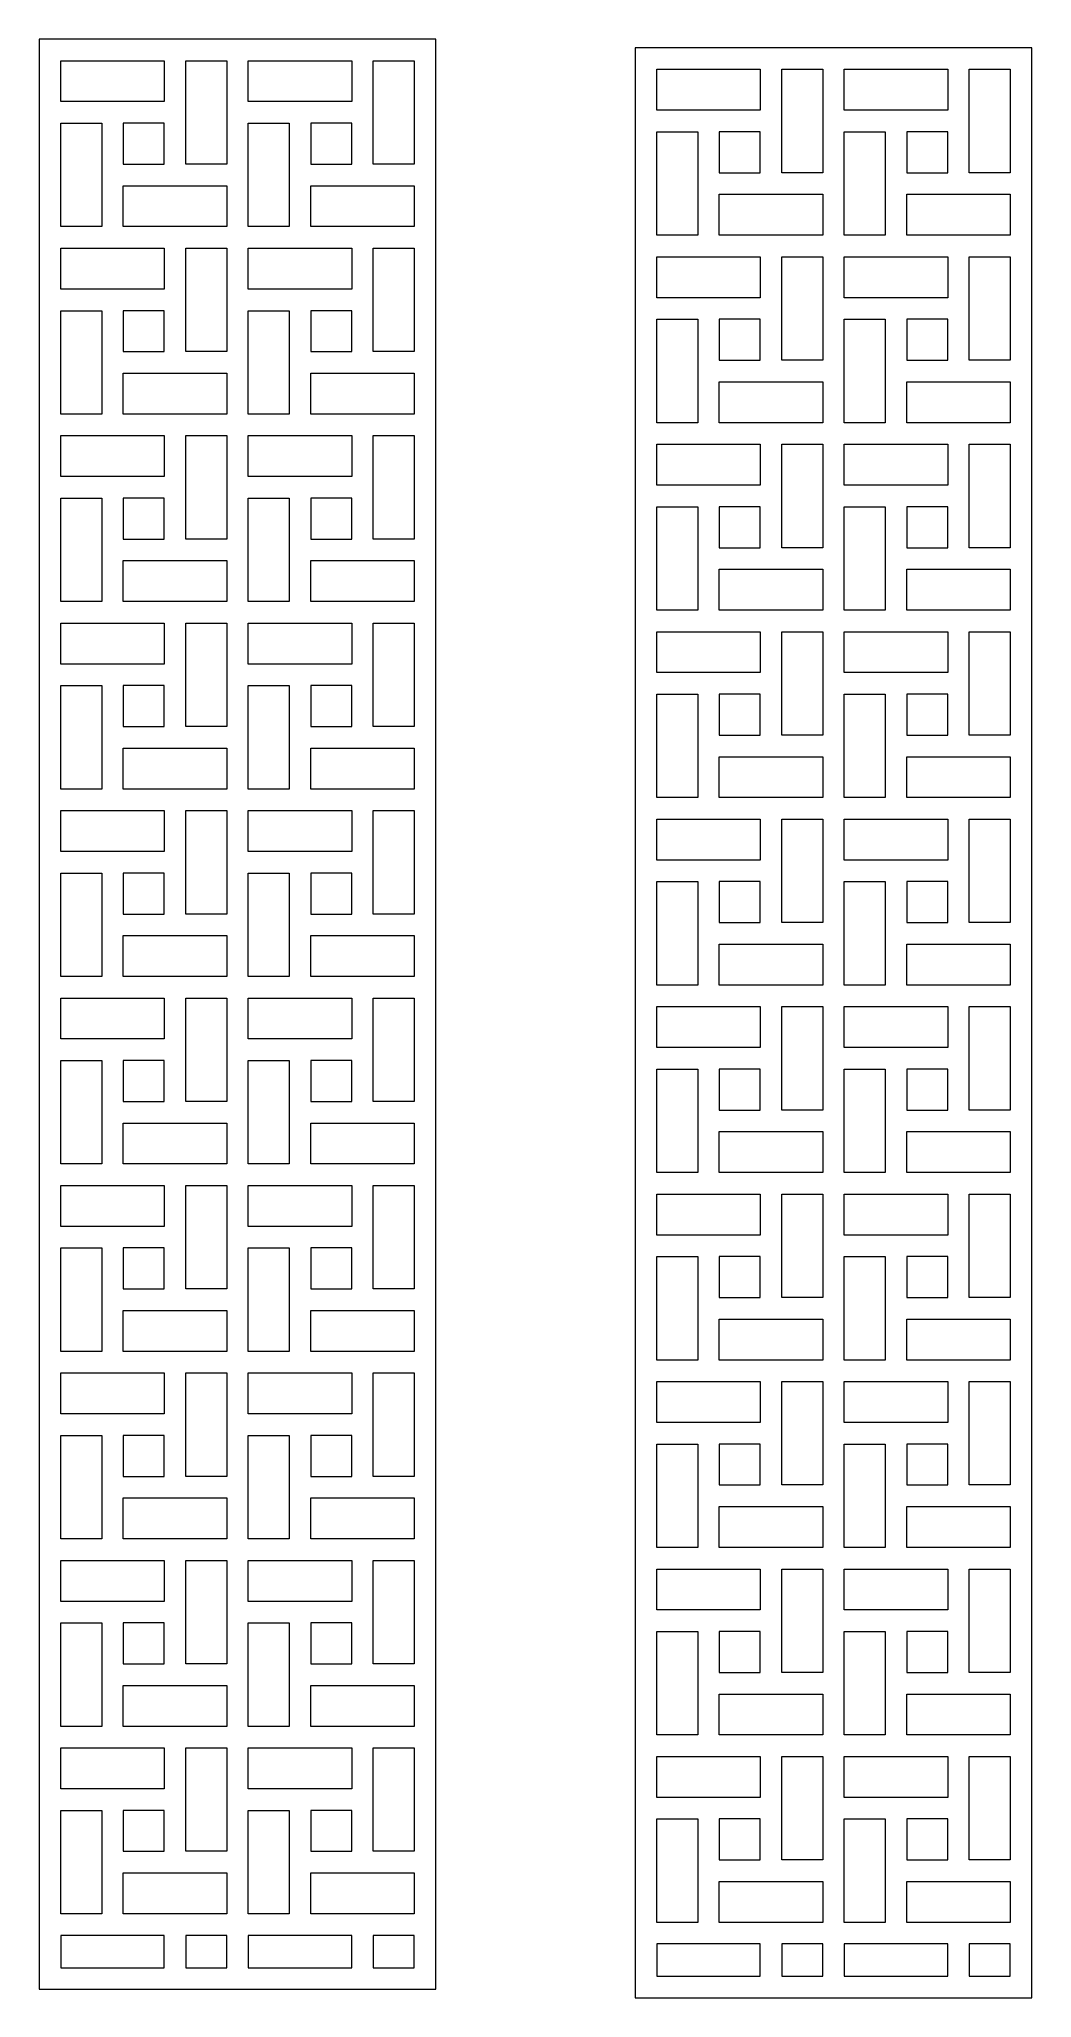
# Model space of a CAD drawing. Header units: centimetres. Extents: x -27.5 to -17.8, y -9.5 to 9.6.
import ezdxf

# ---------------------------------------------------------------- set-up
doc = ezdxf.new("R2010")
doc.units = ezdxf.units.CM
doc.header["$MEASUREMENT"] = 0
doc.layers.add('layer 1', color=7, linetype='Continuous')

msp = doc.modelspace()

# ---------------------------------------------------------------- linework, layer by layer
at = {"layer": 'layer 1', "color": 250, "lineweight": 9}
for points, knots in [([(-27.5, 9.5837), (-27.5, 9.5837), (-23.63701, 9.5837), (-23.63701, 9.5837), (-23.63701, 9.5837), (-23.63701, 9.5837), (-23.63701, -9.41629), (-23.63701, -9.41629), (-23.63701, -9.41629), (-23.63701, -9.41629), (-27.5, -9.41629), (-27.5, -9.41629), (-27.5, -9.41629), (-27.5, -9.41629), (-27.5, 9.5837), (-27.5, 9.5837)], [0, 0, 0, 0, 0.2, 0.2, 0.2, 0.2, 0.4, 0.4, 0.4, 0.4, 0.6, 0.6, 0.6, 0.6, 1, 1, 1, 1]), ([(-26.28233, 8.97486), (-26.28233, 8.97486), (-26.28233, 8.97486), (-26.28233, 8.97486), (-26.28233, 8.97486), (-26.28233, 8.97486), (-26.28233, 9.37376), (-26.28233, 9.37376), (-26.28233, 9.37376), (-26.28233, 9.37376), (-27.29007, 9.37376), (-27.29007, 9.37376), (-27.29007, 9.37376), (-27.29007, 9.37376), (-27.29007, 8.97486), (-27.29007, 8.97486), (-27.29007, 8.97486), (-26.95415, 8.97486), (-26.61824, 8.97486), (-26.28233, 8.97486)], [0, 0, 0, 0, 0.16666667, 0.16666667, 0.16666667, 0.16666667, 0.33333333, 0.33333333, 0.33333333, 0.33333333, 0.5, 0.5, 0.5, 0.5, 0.66666667, 0.66666667, 0.66666667, 0.66666667, 1, 1, 1, 1]), ([(-26.07239, 9.37376), (-26.07239, 9.37376), (-26.07239, 9.37376), (-26.07239, 9.37376), (-26.07239, 9.37376), (-26.07239, 9.03786), (-26.07239, 8.70193), (-26.07239, 8.36603), (-26.07239, 8.36603), (-26.07239, 8.36603), (-25.67349, 8.36603), (-25.67349, 8.36603), (-25.67349, 8.36603), (-25.67349, 8.36603), (-25.67349, 9.37376), (-25.67349, 9.37376), (-25.67349, 9.37376), (-25.67349, 9.37376), (-26.07239, 9.37376), (-26.07239, 9.37376)], [0, 0, 0, 0, 0.16666667, 0.16666667, 0.16666667, 0.16666667, 0.33333333, 0.33333333, 0.33333333, 0.33333333, 0.5, 0.5, 0.5, 0.5, 0.66666667, 0.66666667, 0.66666667, 0.66666667, 1, 1, 1, 1]), ([(-24.45581, 8.97486), (-24.45581, 8.97486), (-24.45581, 8.97486), (-24.45581, 8.97486), (-24.45581, 8.97486), (-24.45581, 8.97486), (-24.45581, 9.37376), (-24.45581, 9.37376), (-24.45581, 9.37376), (-24.45581, 9.37376), (-25.46352, 9.37376), (-25.46352, 9.37376), (-25.46352, 9.37376), (-25.46352, 9.37376), (-25.46352, 8.97486), (-25.46352, 8.97486), (-25.46352, 8.97486), (-25.12764, 8.97486), (-24.79173, 8.97486), (-24.45581, 8.97486)], [0, 0, 0, 0, 0.16666667, 0.16666667, 0.16666667, 0.16666667, 0.33333333, 0.33333333, 0.33333333, 0.33333333, 0.5, 0.5, 0.5, 0.5, 0.66666667, 0.66666667, 0.66666667, 0.66666667, 1, 1, 1, 1]), ([(-24.24584, 9.37376), (-24.24584, 9.37376), (-24.24584, 9.37376), (-24.24584, 9.37376), (-24.24584, 9.37376), (-24.24584, 9.03786), (-24.24584, 8.70193), (-24.24584, 8.36603), (-24.24584, 8.36603), (-24.24584, 8.36603), (-23.84697, 8.36603), (-23.84697, 8.36603), (-23.84697, 8.36603), (-23.84697, 8.36603), (-23.84697, 9.37376), (-23.84697, 9.37376), (-23.84697, 9.37376), (-23.84697, 9.37376), (-24.24584, 9.37376), (-24.24584, 9.37376)], [0, 0, 0, 0, 0.16666667, 0.16666667, 0.16666667, 0.16666667, 0.33333333, 0.33333333, 0.33333333, 0.33333333, 0.5, 0.5, 0.5, 0.5, 0.66666667, 0.66666667, 0.66666667, 0.66666667, 1, 1, 1, 1]), ([(-26.89117, 7.75719), (-26.89117, 7.75719), (-26.89117, 7.75719), (-26.89117, 7.75719), (-26.89117, 7.75719), (-26.89117, 8.0931), (-26.89117, 8.42901), (-26.89117, 8.76492), (-26.89117, 8.76492), (-26.89117, 8.76492), (-27.29007, 8.76492), (-27.29007, 8.76492), (-27.29007, 8.76492), (-27.29007, 8.76492), (-27.29007, 7.75719), (-27.29007, 7.75719), (-27.29007, 7.75719), (-27.29007, 7.75719), (-26.89117, 7.75719), (-26.89117, 7.75719)], [0, 0, 0, 0, 0.16666667, 0.16666667, 0.16666667, 0.16666667, 0.33333333, 0.33333333, 0.33333333, 0.33333333, 0.5, 0.5, 0.5, 0.5, 0.66666667, 0.66666667, 0.66666667, 0.66666667, 1, 1, 1, 1]), ([(-26.68123, 8.76492), (-26.68123, 8.76492), (-26.68123, 8.76492), (-26.68123, 8.76492), (-26.68123, 8.76492), (-26.68123, 8.76492), (-26.28233, 8.76492), (-26.28233, 8.76492), (-26.28233, 8.76492), (-26.28233, 8.76492), (-26.28233, 8.36603), (-26.28233, 8.36603), (-26.28233, 8.36603), (-26.28233, 8.36603), (-26.68123, 8.36603), (-26.68123, 8.36603), (-26.68123, 8.36603), (-26.68123, 8.36603), (-26.68123, 8.76492), (-26.68123, 8.76492)], [0, 0, 0, 0, 0.16666667, 0.16666667, 0.16666667, 0.16666667, 0.33333333, 0.33333333, 0.33333333, 0.33333333, 0.5, 0.5, 0.5, 0.5, 0.66666667, 0.66666667, 0.66666667, 0.66666667, 1, 1, 1, 1]), ([(-25.06465, 7.75719), (-25.06465, 7.75719), (-25.06465, 7.75719), (-25.06465, 7.75719), (-25.06465, 7.75719), (-25.06465, 8.0931), (-25.06465, 8.42901), (-25.06465, 8.76492), (-25.06465, 8.76492), (-25.06465, 8.76492), (-25.46352, 8.76492), (-25.46352, 8.76492), (-25.46352, 8.76492), (-25.46352, 8.76492), (-25.46352, 7.75719), (-25.46352, 7.75719), (-25.46352, 7.75719), (-25.46352, 7.75719), (-25.06465, 7.75719), (-25.06465, 7.75719)], [0, 0, 0, 0, 0.16666667, 0.16666667, 0.16666667, 0.16666667, 0.33333333, 0.33333333, 0.33333333, 0.33333333, 0.5, 0.5, 0.5, 0.5, 0.66666667, 0.66666667, 0.66666667, 0.66666667, 1, 1, 1, 1]), ([(-24.85468, 8.76492), (-24.85468, 8.76492), (-24.85468, 8.76492), (-24.85468, 8.76492), (-24.85468, 8.76492), (-24.85468, 8.76492), (-24.45581, 8.76492), (-24.45581, 8.76492), (-24.45581, 8.76492), (-24.45581, 8.76492), (-24.45581, 8.36603), (-24.45581, 8.36603), (-24.45581, 8.36603), (-24.45581, 8.36603), (-24.85468, 8.36603), (-24.85468, 8.36603), (-24.85468, 8.36603), (-24.85468, 8.36603), (-24.85468, 8.76492), (-24.85468, 8.76492)], [0, 0, 0, 0, 0.16666667, 0.16666667, 0.16666667, 0.16666667, 0.33333333, 0.33333333, 0.33333333, 0.33333333, 0.5, 0.5, 0.5, 0.5, 0.66666667, 0.66666667, 0.66666667, 0.66666667, 1, 1, 1, 1]), ([(-25.67349, 8.15608), (-25.67349, 8.15608), (-25.67349, 8.15608), (-25.67349, 8.15608), (-25.67349, 8.15608), (-25.67349, 8.15608), (-26.68123, 8.15608), (-26.68123, 8.15608), (-26.68123, 8.15608), (-26.68123, 8.15608), (-26.68123, 7.75719), (-26.68123, 7.75719), (-26.68123, 7.75719), (-26.68123, 7.75719), (-25.67349, 7.75719), (-25.67349, 7.75719), (-25.67349, 7.75719), (-25.67349, 7.75719), (-25.67349, 8.15608), (-25.67349, 8.15608)], [0, 0, 0, 0, 0.16666667, 0.16666667, 0.16666667, 0.16666667, 0.33333333, 0.33333333, 0.33333333, 0.33333333, 0.5, 0.5, 0.5, 0.5, 0.66666667, 0.66666667, 0.66666667, 0.66666667, 1, 1, 1, 1]), ([(-23.84697, 8.15608), (-23.84697, 8.15608), (-23.84697, 8.15608), (-23.84697, 8.15608), (-23.84697, 8.15608), (-23.84697, 8.15608), (-24.85468, 8.15608), (-24.85468, 8.15608), (-24.85468, 8.15608), (-24.85468, 8.15608), (-24.85468, 7.75719), (-24.85468, 7.75719), (-24.85468, 7.75719), (-24.85468, 7.75719), (-23.84697, 7.75719), (-23.84697, 7.75719), (-23.84697, 7.75719), (-23.84697, 7.75719), (-23.84697, 8.15608), (-23.84697, 8.15608)], [0, 0, 0, 0, 0.16666667, 0.16666667, 0.16666667, 0.16666667, 0.33333333, 0.33333333, 0.33333333, 0.33333333, 0.5, 0.5, 0.5, 0.5, 0.66666667, 0.66666667, 0.66666667, 0.66666667, 1, 1, 1, 1]), ([(-26.28233, 7.14835), (-26.28233, 7.14835), (-26.28233, 7.14835), (-26.28233, 7.14835), (-26.28233, 7.14835), (-26.28233, 7.14835), (-26.28233, 7.54724), (-26.28233, 7.54724), (-26.28233, 7.54724), (-26.28233, 7.54724), (-27.29007, 7.54724), (-27.29007, 7.54724), (-27.29007, 7.54724), (-27.29007, 7.54724), (-27.29007, 7.14835), (-27.29007, 7.14835), (-27.29007, 7.14835), (-26.95415, 7.14835), (-26.61824, 7.14835), (-26.28233, 7.14835)], [0, 0, 0, 0, 0.16666667, 0.16666667, 0.16666667, 0.16666667, 0.33333333, 0.33333333, 0.33333333, 0.33333333, 0.5, 0.5, 0.5, 0.5, 0.66666667, 0.66666667, 0.66666667, 0.66666667, 1, 1, 1, 1]), ([(-26.07239, 7.54724), (-26.07239, 7.54724), (-26.07239, 7.54724), (-26.07239, 7.54724), (-26.07239, 7.54724), (-26.07239, 7.21133), (-26.07239, 6.87542), (-26.07239, 6.53951), (-26.07239, 6.53951), (-26.07239, 6.53951), (-25.67349, 6.53951), (-25.67349, 6.53951), (-25.67349, 6.53951), (-25.67349, 6.53951), (-25.67349, 7.54724), (-25.67349, 7.54724), (-25.67349, 7.54724), (-25.67349, 7.54724), (-26.07239, 7.54724), (-26.07239, 7.54724)], [0, 0, 0, 0, 0.16666667, 0.16666667, 0.16666667, 0.16666667, 0.33333333, 0.33333333, 0.33333333, 0.33333333, 0.5, 0.5, 0.5, 0.5, 0.66666667, 0.66666667, 0.66666667, 0.66666667, 1, 1, 1, 1]), ([(-24.45581, 7.14835), (-24.45581, 7.14835), (-24.45581, 7.14835), (-24.45581, 7.14835), (-24.45581, 7.14835), (-24.45581, 7.14835), (-24.45581, 7.54724), (-24.45581, 7.54724), (-24.45581, 7.54724), (-24.45581, 7.54724), (-25.46352, 7.54724), (-25.46352, 7.54724), (-25.46352, 7.54724), (-25.46352, 7.54724), (-25.46352, 7.14835), (-25.46352, 7.14835), (-25.46352, 7.14835), (-25.12764, 7.14835), (-24.79173, 7.14835), (-24.45581, 7.14835)], [0, 0, 0, 0, 0.16666667, 0.16666667, 0.16666667, 0.16666667, 0.33333333, 0.33333333, 0.33333333, 0.33333333, 0.5, 0.5, 0.5, 0.5, 0.66666667, 0.66666667, 0.66666667, 0.66666667, 1, 1, 1, 1]), ([(-24.24584, 7.54724), (-24.24584, 7.54724), (-24.24584, 7.54724), (-24.24584, 7.54724), (-24.24584, 7.54724), (-24.24584, 7.21133), (-24.24584, 6.87542), (-24.24584, 6.53951), (-24.24584, 6.53951), (-24.24584, 6.53951), (-23.84697, 6.53951), (-23.84697, 6.53951), (-23.84697, 6.53951), (-23.84697, 6.53951), (-23.84697, 7.54724), (-23.84697, 7.54724), (-23.84697, 7.54724), (-23.84697, 7.54724), (-24.24584, 7.54724), (-24.24584, 7.54724)], [0, 0, 0, 0, 0.16666667, 0.16666667, 0.16666667, 0.16666667, 0.33333333, 0.33333333, 0.33333333, 0.33333333, 0.5, 0.5, 0.5, 0.5, 0.66666667, 0.66666667, 0.66666667, 0.66666667, 1, 1, 1, 1]), ([(-26.89117, 5.93067), (-26.89117, 5.93067), (-26.89117, 5.93067), (-26.89117, 5.93067), (-26.89117, 5.93067), (-26.89117, 6.26658), (-26.89117, 6.6025), (-26.89117, 6.9384), (-26.89117, 6.9384), (-26.89117, 6.9384), (-27.29007, 6.9384), (-27.29007, 6.9384), (-27.29007, 6.9384), (-27.29007, 6.9384), (-27.29007, 5.93067), (-27.29007, 5.93067), (-27.29007, 5.93067), (-27.29007, 5.93067), (-26.89117, 5.93067), (-26.89117, 5.93067)], [0, 0, 0, 0, 0.16666667, 0.16666667, 0.16666667, 0.16666667, 0.33333333, 0.33333333, 0.33333333, 0.33333333, 0.5, 0.5, 0.5, 0.5, 0.66666667, 0.66666667, 0.66666667, 0.66666667, 1, 1, 1, 1]), ([(-26.68123, 6.9384), (-26.68123, 6.9384), (-26.68123, 6.9384), (-26.68123, 6.9384), (-26.68123, 6.9384), (-26.68123, 6.9384), (-26.28233, 6.9384), (-26.28233, 6.9384), (-26.28233, 6.9384), (-26.28233, 6.9384), (-26.28233, 6.53951), (-26.28233, 6.53951), (-26.28233, 6.53951), (-26.28233, 6.53951), (-26.68123, 6.53951), (-26.68123, 6.53951), (-26.68123, 6.53951), (-26.68123, 6.53951), (-26.68123, 6.9384), (-26.68123, 6.9384)], [0, 0, 0, 0, 0.16666667, 0.16666667, 0.16666667, 0.16666667, 0.33333333, 0.33333333, 0.33333333, 0.33333333, 0.5, 0.5, 0.5, 0.5, 0.66666667, 0.66666667, 0.66666667, 0.66666667, 1, 1, 1, 1]), ([(-25.06465, 5.93067), (-25.06465, 5.93067), (-25.06465, 5.93067), (-25.06465, 5.93067), (-25.06465, 5.93067), (-25.06465, 6.26658), (-25.06465, 6.6025), (-25.06465, 6.9384), (-25.06465, 6.9384), (-25.06465, 6.9384), (-25.46352, 6.9384), (-25.46352, 6.9384), (-25.46352, 6.9384), (-25.46352, 6.9384), (-25.46352, 5.93067), (-25.46352, 5.93067), (-25.46352, 5.93067), (-25.46352, 5.93067), (-25.06465, 5.93067), (-25.06465, 5.93067)], [0, 0, 0, 0, 0.16666667, 0.16666667, 0.16666667, 0.16666667, 0.33333333, 0.33333333, 0.33333333, 0.33333333, 0.5, 0.5, 0.5, 0.5, 0.66666667, 0.66666667, 0.66666667, 0.66666667, 1, 1, 1, 1]), ([(-24.85468, 6.9384), (-24.85468, 6.9384), (-24.85468, 6.9384), (-24.85468, 6.9384), (-24.85468, 6.9384), (-24.85468, 6.9384), (-24.45581, 6.9384), (-24.45581, 6.9384), (-24.45581, 6.9384), (-24.45581, 6.9384), (-24.45581, 6.53951), (-24.45581, 6.53951), (-24.45581, 6.53951), (-24.45581, 6.53951), (-24.85468, 6.53951), (-24.85468, 6.53951), (-24.85468, 6.53951), (-24.85468, 6.53951), (-24.85468, 6.9384), (-24.85468, 6.9384)], [0, 0, 0, 0, 0.16666667, 0.16666667, 0.16666667, 0.16666667, 0.33333333, 0.33333333, 0.33333333, 0.33333333, 0.5, 0.5, 0.5, 0.5, 0.66666667, 0.66666667, 0.66666667, 0.66666667, 1, 1, 1, 1]), ([(-25.67349, 6.32957), (-25.67349, 6.32957), (-25.67349, 6.32957), (-25.67349, 6.32957), (-25.67349, 6.32957), (-25.67349, 6.32957), (-26.68123, 6.32957), (-26.68123, 6.32957), (-26.68123, 6.32957), (-26.68123, 6.32957), (-26.68123, 5.93067), (-26.68123, 5.93067), (-26.68123, 5.93067), (-26.68123, 5.93067), (-25.67349, 5.93067), (-25.67349, 5.93067), (-25.67349, 5.93067), (-25.67349, 5.93067), (-25.67349, 6.32957), (-25.67349, 6.32957)], [0, 0, 0, 0, 0.16666667, 0.16666667, 0.16666667, 0.16666667, 0.33333333, 0.33333333, 0.33333333, 0.33333333, 0.5, 0.5, 0.5, 0.5, 0.66666667, 0.66666667, 0.66666667, 0.66666667, 1, 1, 1, 1]), ([(-23.84697, 6.32957), (-23.84697, 6.32957), (-23.84697, 6.32957), (-23.84697, 6.32957), (-23.84697, 6.32957), (-23.84697, 6.32957), (-24.85468, 6.32957), (-24.85468, 6.32957), (-24.85468, 6.32957), (-24.85468, 6.32957), (-24.85468, 5.93067), (-24.85468, 5.93067), (-24.85468, 5.93067), (-24.85468, 5.93067), (-23.84697, 5.93067), (-23.84697, 5.93067), (-23.84697, 5.93067), (-23.84697, 5.93067), (-23.84697, 6.32957), (-23.84697, 6.32957)], [0, 0, 0, 0, 0.16666667, 0.16666667, 0.16666667, 0.16666667, 0.33333333, 0.33333333, 0.33333333, 0.33333333, 0.5, 0.5, 0.5, 0.5, 0.66666667, 0.66666667, 0.66666667, 0.66666667, 1, 1, 1, 1]), ([(-26.28233, 5.32183), (-26.28233, 5.32183), (-26.28233, 5.32183), (-26.28233, 5.32183), (-26.28233, 5.32183), (-26.28233, 5.32183), (-26.28233, 5.72071), (-26.28233, 5.72071), (-26.28233, 5.72071), (-26.28233, 5.72071), (-27.29007, 5.72071), (-27.29007, 5.72071), (-27.29007, 5.72071), (-27.29007, 5.72071), (-27.29007, 5.32183), (-27.29007, 5.32183), (-27.29007, 5.32183), (-26.95415, 5.32183), (-26.61824, 5.32183), (-26.28233, 5.32183)], [0, 0, 0, 0, 0.16666667, 0.16666667, 0.16666667, 0.16666667, 0.33333333, 0.33333333, 0.33333333, 0.33333333, 0.5, 0.5, 0.5, 0.5, 0.66666667, 0.66666667, 0.66666667, 0.66666667, 1, 1, 1, 1]), ([(-26.07239, 5.72071), (-26.07239, 5.72071), (-26.07239, 5.72071), (-26.07239, 5.72071), (-26.07239, 5.72071), (-26.07239, 5.3848), (-26.07239, 5.0489), (-26.07239, 4.71298), (-26.07239, 4.71298), (-26.07239, 4.71298), (-25.67349, 4.71298), (-25.67349, 4.71298), (-25.67349, 4.71298), (-25.67349, 4.71298), (-25.67349, 5.72071), (-25.67349, 5.72071), (-25.67349, 5.72071), (-25.67349, 5.72071), (-26.07239, 5.72071), (-26.07239, 5.72071)], [0, 0, 0, 0, 0.16666667, 0.16666667, 0.16666667, 0.16666667, 0.33333333, 0.33333333, 0.33333333, 0.33333333, 0.5, 0.5, 0.5, 0.5, 0.66666667, 0.66666667, 0.66666667, 0.66666667, 1, 1, 1, 1]), ([(-24.45581, 5.32183), (-24.45581, 5.32183), (-24.45581, 5.32183), (-24.45581, 5.32183), (-24.45581, 5.32183), (-24.45581, 5.32183), (-24.45581, 5.72071), (-24.45581, 5.72071), (-24.45581, 5.72071), (-24.45581, 5.72071), (-25.46352, 5.72071), (-25.46352, 5.72071), (-25.46352, 5.72071), (-25.46352, 5.72071), (-25.46352, 5.32183), (-25.46352, 5.32183), (-25.46352, 5.32183), (-25.12764, 5.32183), (-24.79173, 5.32183), (-24.45581, 5.32183)], [0, 0, 0, 0, 0.16666667, 0.16666667, 0.16666667, 0.16666667, 0.33333333, 0.33333333, 0.33333333, 0.33333333, 0.5, 0.5, 0.5, 0.5, 0.66666667, 0.66666667, 0.66666667, 0.66666667, 1, 1, 1, 1]), ([(-24.24584, 5.72071), (-24.24584, 5.72071), (-24.24584, 5.72071), (-24.24584, 5.72071), (-24.24584, 5.72071), (-24.24584, 5.3848), (-24.24584, 5.0489), (-24.24584, 4.71298), (-24.24584, 4.71298), (-24.24584, 4.71298), (-23.84697, 4.71298), (-23.84697, 4.71298), (-23.84697, 4.71298), (-23.84697, 4.71298), (-23.84697, 5.72071), (-23.84697, 5.72071), (-23.84697, 5.72071), (-23.84697, 5.72071), (-24.24584, 5.72071), (-24.24584, 5.72071)], [0, 0, 0, 0, 0.16666667, 0.16666667, 0.16666667, 0.16666667, 0.33333333, 0.33333333, 0.33333333, 0.33333333, 0.5, 0.5, 0.5, 0.5, 0.66666667, 0.66666667, 0.66666667, 0.66666667, 1, 1, 1, 1]), ([(-26.89117, 4.10414), (-26.89117, 4.10414), (-26.89117, 4.10414), (-26.89117, 4.10414), (-26.89117, 4.10414), (-26.89117, 4.44007), (-26.89117, 4.77597), (-26.89117, 5.11187), (-26.89117, 5.11187), (-26.89117, 5.11187), (-27.29007, 5.11187), (-27.29007, 5.11187), (-27.29007, 5.11187), (-27.29007, 5.11187), (-27.29007, 4.10414), (-27.29007, 4.10414), (-27.29007, 4.10414), (-27.29007, 4.10414), (-26.89117, 4.10414), (-26.89117, 4.10414)], [0, 0, 0, 0, 0.16666667, 0.16666667, 0.16666667, 0.16666667, 0.33333333, 0.33333333, 0.33333333, 0.33333333, 0.5, 0.5, 0.5, 0.5, 0.66666667, 0.66666667, 0.66666667, 0.66666667, 1, 1, 1, 1]), ([(-26.68123, 5.11187), (-26.68123, 5.11187), (-26.68123, 5.11187), (-26.68123, 5.11187), (-26.68123, 5.11187), (-26.68123, 5.11187), (-26.28233, 5.11187), (-26.28233, 5.11187), (-26.28233, 5.11187), (-26.28233, 5.11187), (-26.28233, 4.71298), (-26.28233, 4.71298), (-26.28233, 4.71298), (-26.28233, 4.71298), (-26.68123, 4.71298), (-26.68123, 4.71298), (-26.68123, 4.71298), (-26.68123, 4.71298), (-26.68123, 5.11187), (-26.68123, 5.11187)], [0, 0, 0, 0, 0.16666667, 0.16666667, 0.16666667, 0.16666667, 0.33333333, 0.33333333, 0.33333333, 0.33333333, 0.5, 0.5, 0.5, 0.5, 0.66666667, 0.66666667, 0.66666667, 0.66666667, 1, 1, 1, 1]), ([(-25.06465, 4.10414), (-25.06465, 4.10414), (-25.06465, 4.10414), (-25.06465, 4.10414), (-25.06465, 4.10414), (-25.06465, 4.44007), (-25.06465, 4.77597), (-25.06465, 5.11187), (-25.06465, 5.11187), (-25.06465, 5.11187), (-25.46352, 5.11187), (-25.46352, 5.11187), (-25.46352, 5.11187), (-25.46352, 5.11187), (-25.46352, 4.10414), (-25.46352, 4.10414), (-25.46352, 4.10414), (-25.46352, 4.10414), (-25.06465, 4.10414), (-25.06465, 4.10414)], [0, 0, 0, 0, 0.16666667, 0.16666667, 0.16666667, 0.16666667, 0.33333333, 0.33333333, 0.33333333, 0.33333333, 0.5, 0.5, 0.5, 0.5, 0.66666667, 0.66666667, 0.66666667, 0.66666667, 1, 1, 1, 1]), ([(-24.85468, 5.11187), (-24.85468, 5.11187), (-24.85468, 5.11187), (-24.85468, 5.11187), (-24.85468, 5.11187), (-24.85468, 5.11187), (-24.45581, 5.11187), (-24.45581, 5.11187), (-24.45581, 5.11187), (-24.45581, 5.11187), (-24.45581, 4.71298), (-24.45581, 4.71298), (-24.45581, 4.71298), (-24.45581, 4.71298), (-24.85468, 4.71298), (-24.85468, 4.71298), (-24.85468, 4.71298), (-24.85468, 4.71298), (-24.85468, 5.11187), (-24.85468, 5.11187)], [0, 0, 0, 0, 0.16666667, 0.16666667, 0.16666667, 0.16666667, 0.33333333, 0.33333333, 0.33333333, 0.33333333, 0.5, 0.5, 0.5, 0.5, 0.66666667, 0.66666667, 0.66666667, 0.66666667, 1, 1, 1, 1]), ([(-25.67349, 4.50304), (-25.67349, 4.50304), (-25.67349, 4.50304), (-25.67349, 4.50304), (-25.67349, 4.50304), (-25.67349, 4.50304), (-26.68123, 4.50304), (-26.68123, 4.50304), (-26.68123, 4.50304), (-26.68123, 4.50304), (-26.68123, 4.10414), (-26.68123, 4.10414), (-26.68123, 4.10414), (-26.68123, 4.10414), (-25.67349, 4.10414), (-25.67349, 4.10414), (-25.67349, 4.10414), (-25.67349, 4.10414), (-25.67349, 4.50304), (-25.67349, 4.50304)], [0, 0, 0, 0, 0.16666667, 0.16666667, 0.16666667, 0.16666667, 0.33333333, 0.33333333, 0.33333333, 0.33333333, 0.5, 0.5, 0.5, 0.5, 0.66666667, 0.66666667, 0.66666667, 0.66666667, 1, 1, 1, 1]), ([(-23.84697, 4.50304), (-23.84697, 4.50304), (-23.84697, 4.50304), (-23.84697, 4.50304), (-23.84697, 4.50304), (-23.84697, 4.50304), (-24.85468, 4.50304), (-24.85468, 4.50304), (-24.85468, 4.50304), (-24.85468, 4.50304), (-24.85468, 4.10414), (-24.85468, 4.10414), (-24.85468, 4.10414), (-24.85468, 4.10414), (-23.84697, 4.10414), (-23.84697, 4.10414), (-23.84697, 4.10414), (-23.84697, 4.10414), (-23.84697, 4.50304), (-23.84697, 4.50304)], [0, 0, 0, 0, 0.16666667, 0.16666667, 0.16666667, 0.16666667, 0.33333333, 0.33333333, 0.33333333, 0.33333333, 0.5, 0.5, 0.5, 0.5, 0.66666667, 0.66666667, 0.66666667, 0.66666667, 1, 1, 1, 1]), ([(-26.28233, 3.4953), (-26.28233, 3.4953), (-26.28233, 3.4953), (-26.28233, 3.4953), (-26.28233, 3.4953), (-26.28233, 3.4953), (-26.28233, 3.89421), (-26.28233, 3.89421), (-26.28233, 3.89421), (-26.28233, 3.89421), (-27.29007, 3.89421), (-27.29007, 3.89421), (-27.29007, 3.89421), (-27.29007, 3.89421), (-27.29007, 3.4953), (-27.29007, 3.4953), (-27.29007, 3.4953), (-26.95415, 3.4953), (-26.61824, 3.4953), (-26.28233, 3.4953)], [0, 0, 0, 0, 0.16666667, 0.16666667, 0.16666667, 0.16666667, 0.33333333, 0.33333333, 0.33333333, 0.33333333, 0.5, 0.5, 0.5, 0.5, 0.66666667, 0.66666667, 0.66666667, 0.66666667, 1, 1, 1, 1]), ([(-26.07239, 3.89421), (-26.07239, 3.89421), (-26.07239, 3.89421), (-26.07239, 3.89421), (-26.07239, 3.89421), (-26.07239, 3.55829), (-26.07239, 3.22239), (-26.07239, 2.88647), (-26.07239, 2.88647), (-26.07239, 2.88647), (-25.67349, 2.88647), (-25.67349, 2.88647), (-25.67349, 2.88647), (-25.67349, 2.88647), (-25.67349, 3.89421), (-25.67349, 3.89421), (-25.67349, 3.89421), (-25.67349, 3.89421), (-26.07239, 3.89421), (-26.07239, 3.89421)], [0, 0, 0, 0, 0.16666667, 0.16666667, 0.16666667, 0.16666667, 0.33333333, 0.33333333, 0.33333333, 0.33333333, 0.5, 0.5, 0.5, 0.5, 0.66666667, 0.66666667, 0.66666667, 0.66666667, 1, 1, 1, 1]), ([(-24.45581, 3.4953), (-24.45581, 3.4953), (-24.45581, 3.4953), (-24.45581, 3.4953), (-24.45581, 3.4953), (-24.45581, 3.4953), (-24.45581, 3.89421), (-24.45581, 3.89421), (-24.45581, 3.89421), (-24.45581, 3.89421), (-25.46352, 3.89421), (-25.46352, 3.89421), (-25.46352, 3.89421), (-25.46352, 3.89421), (-25.46352, 3.4953), (-25.46352, 3.4953), (-25.46352, 3.4953), (-25.12764, 3.4953), (-24.79173, 3.4953), (-24.45581, 3.4953)], [0, 0, 0, 0, 0.16666667, 0.16666667, 0.16666667, 0.16666667, 0.33333333, 0.33333333, 0.33333333, 0.33333333, 0.5, 0.5, 0.5, 0.5, 0.66666667, 0.66666667, 0.66666667, 0.66666667, 1, 1, 1, 1]), ([(-24.24584, 3.89421), (-24.24584, 3.89421), (-24.24584, 3.89421), (-24.24584, 3.89421), (-24.24584, 3.89421), (-24.24584, 3.55829), (-24.24584, 3.22239), (-24.24584, 2.88647), (-24.24584, 2.88647), (-24.24584, 2.88647), (-23.84697, 2.88647), (-23.84697, 2.88647), (-23.84697, 2.88647), (-23.84697, 2.88647), (-23.84697, 3.89421), (-23.84697, 3.89421), (-23.84697, 3.89421), (-23.84697, 3.89421), (-24.24584, 3.89421), (-24.24584, 3.89421)], [0, 0, 0, 0, 0.16666667, 0.16666667, 0.16666667, 0.16666667, 0.33333333, 0.33333333, 0.33333333, 0.33333333, 0.5, 0.5, 0.5, 0.5, 0.66666667, 0.66666667, 0.66666667, 0.66666667, 1, 1, 1, 1]), ([(-26.89117, 2.27763), (-26.89117, 2.27763), (-26.89117, 2.27763), (-26.89117, 2.27763), (-26.89117, 2.27763), (-26.89117, 2.61354), (-26.89117, 2.94945), (-26.89117, 3.28537), (-26.89117, 3.28537), (-26.89117, 3.28537), (-27.29007, 3.28537), (-27.29007, 3.28537), (-27.29007, 3.28537), (-27.29007, 3.28537), (-27.29007, 2.27763), (-27.29007, 2.27763), (-27.29007, 2.27763), (-27.29007, 2.27763), (-26.89117, 2.27763), (-26.89117, 2.27763)], [0, 0, 0, 0, 0.16666667, 0.16666667, 0.16666667, 0.16666667, 0.33333333, 0.33333333, 0.33333333, 0.33333333, 0.5, 0.5, 0.5, 0.5, 0.66666667, 0.66666667, 0.66666667, 0.66666667, 1, 1, 1, 1]), ([(-26.68123, 3.28537), (-26.68123, 3.28537), (-26.68123, 3.28537), (-26.68123, 3.28537), (-26.68123, 3.28537), (-26.68123, 3.28537), (-26.28233, 3.28537), (-26.28233, 3.28537), (-26.28233, 3.28537), (-26.28233, 3.28537), (-26.28233, 2.88647), (-26.28233, 2.88647), (-26.28233, 2.88647), (-26.28233, 2.88647), (-26.68123, 2.88647), (-26.68123, 2.88647), (-26.68123, 2.88647), (-26.68123, 2.88647), (-26.68123, 3.28537), (-26.68123, 3.28537)], [0, 0, 0, 0, 0.16666667, 0.16666667, 0.16666667, 0.16666667, 0.33333333, 0.33333333, 0.33333333, 0.33333333, 0.5, 0.5, 0.5, 0.5, 0.66666667, 0.66666667, 0.66666667, 0.66666667, 1, 1, 1, 1]), ([(-25.06465, 2.27763), (-25.06465, 2.27763), (-25.06465, 2.27763), (-25.06465, 2.27763), (-25.06465, 2.27763), (-25.06465, 2.61354), (-25.06465, 2.94945), (-25.06465, 3.28537), (-25.06465, 3.28537), (-25.06465, 3.28537), (-25.46352, 3.28537), (-25.46352, 3.28537), (-25.46352, 3.28537), (-25.46352, 3.28537), (-25.46352, 2.27763), (-25.46352, 2.27763), (-25.46352, 2.27763), (-25.46352, 2.27763), (-25.06465, 2.27763), (-25.06465, 2.27763)], [0, 0, 0, 0, 0.16666667, 0.16666667, 0.16666667, 0.16666667, 0.33333333, 0.33333333, 0.33333333, 0.33333333, 0.5, 0.5, 0.5, 0.5, 0.66666667, 0.66666667, 0.66666667, 0.66666667, 1, 1, 1, 1]), ([(-24.85468, 3.28537), (-24.85468, 3.28537), (-24.85468, 3.28537), (-24.85468, 3.28537), (-24.85468, 3.28537), (-24.85468, 3.28537), (-24.45581, 3.28537), (-24.45581, 3.28537), (-24.45581, 3.28537), (-24.45581, 3.28537), (-24.45581, 2.88647), (-24.45581, 2.88647), (-24.45581, 2.88647), (-24.45581, 2.88647), (-24.85468, 2.88647), (-24.85468, 2.88647), (-24.85468, 2.88647), (-24.85468, 2.88647), (-24.85468, 3.28537), (-24.85468, 3.28537)], [0, 0, 0, 0, 0.16666667, 0.16666667, 0.16666667, 0.16666667, 0.33333333, 0.33333333, 0.33333333, 0.33333333, 0.5, 0.5, 0.5, 0.5, 0.66666667, 0.66666667, 0.66666667, 0.66666667, 1, 1, 1, 1]), ([(-25.67349, 2.67651), (-25.67349, 2.67651), (-25.67349, 2.67651), (-25.67349, 2.67651), (-25.67349, 2.67651), (-25.67349, 2.67651), (-26.68123, 2.67651), (-26.68123, 2.67651), (-26.68123, 2.67651), (-26.68123, 2.67651), (-26.68123, 2.27763), (-26.68123, 2.27763), (-26.68123, 2.27763), (-26.68123, 2.27763), (-25.67349, 2.27763), (-25.67349, 2.27763), (-25.67349, 2.27763), (-25.67349, 2.27763), (-25.67349, 2.67651), (-25.67349, 2.67651)], [0, 0, 0, 0, 0.16666667, 0.16666667, 0.16666667, 0.16666667, 0.33333333, 0.33333333, 0.33333333, 0.33333333, 0.5, 0.5, 0.5, 0.5, 0.66666667, 0.66666667, 0.66666667, 0.66666667, 1, 1, 1, 1]), ([(-23.84697, 2.67651), (-23.84697, 2.67651), (-23.84697, 2.67651), (-23.84697, 2.67651), (-23.84697, 2.67651), (-23.84697, 2.67651), (-24.85468, 2.67651), (-24.85468, 2.67651), (-24.85468, 2.67651), (-24.85468, 2.67651), (-24.85468, 2.27763), (-24.85468, 2.27763), (-24.85468, 2.27763), (-24.85468, 2.27763), (-23.84697, 2.27763), (-23.84697, 2.27763), (-23.84697, 2.27763), (-23.84697, 2.27763), (-23.84697, 2.67651), (-23.84697, 2.67651)], [0, 0, 0, 0, 0.16666667, 0.16666667, 0.16666667, 0.16666667, 0.33333333, 0.33333333, 0.33333333, 0.33333333, 0.5, 0.5, 0.5, 0.5, 0.66666667, 0.66666667, 0.66666667, 0.66666667, 1, 1, 1, 1]), ([(-26.28233, 1.66877), (-26.28233, 1.66877), (-26.28233, 1.66877), (-26.28233, 1.66877), (-26.28233, 1.66877), (-26.28233, 1.66877), (-26.28233, 2.06768), (-26.28233, 2.06768), (-26.28233, 2.06768), (-26.28233, 2.06768), (-27.29007, 2.06768), (-27.29007, 2.06768), (-27.29007, 2.06768), (-27.29007, 2.06768), (-27.29007, 1.66877), (-27.29007, 1.66877), (-27.29007, 1.66877), (-26.95415, 1.66877), (-26.61824, 1.66877), (-26.28233, 1.66877)], [0, 0, 0, 0, 0.16666667, 0.16666667, 0.16666667, 0.16666667, 0.33333333, 0.33333333, 0.33333333, 0.33333333, 0.5, 0.5, 0.5, 0.5, 0.66666667, 0.66666667, 0.66666667, 0.66666667, 1, 1, 1, 1]), ([(-26.07239, 2.06768), (-26.07239, 2.06768), (-26.07239, 2.06768), (-26.07239, 2.06768), (-26.07239, 2.06768), (-26.07239, 1.73176), (-26.07239, 1.39586), (-26.07239, 1.05994), (-26.07239, 1.05994), (-26.07239, 1.05994), (-25.67349, 1.05994), (-25.67349, 1.05994), (-25.67349, 1.05994), (-25.67349, 1.05994), (-25.67349, 2.06768), (-25.67349, 2.06768), (-25.67349, 2.06768), (-25.67349, 2.06768), (-26.07239, 2.06768), (-26.07239, 2.06768)], [0, 0, 0, 0, 0.16666667, 0.16666667, 0.16666667, 0.16666667, 0.33333333, 0.33333333, 0.33333333, 0.33333333, 0.5, 0.5, 0.5, 0.5, 0.66666667, 0.66666667, 0.66666667, 0.66666667, 1, 1, 1, 1]), ([(-24.45581, 1.66877), (-24.45581, 1.66877), (-24.45581, 1.66877), (-24.45581, 1.66877), (-24.45581, 1.66877), (-24.45581, 1.66877), (-24.45581, 2.06768), (-24.45581, 2.06768), (-24.45581, 2.06768), (-24.45581, 2.06768), (-25.46352, 2.06768), (-25.46352, 2.06768), (-25.46352, 2.06768), (-25.46352, 2.06768), (-25.46352, 1.66877), (-25.46352, 1.66877), (-25.46352, 1.66877), (-25.12764, 1.66877), (-24.79173, 1.66877), (-24.45581, 1.66877)], [0, 0, 0, 0, 0.16666667, 0.16666667, 0.16666667, 0.16666667, 0.33333333, 0.33333333, 0.33333333, 0.33333333, 0.5, 0.5, 0.5, 0.5, 0.66666667, 0.66666667, 0.66666667, 0.66666667, 1, 1, 1, 1]), ([(-24.24584, 2.06768), (-24.24584, 2.06768), (-24.24584, 2.06768), (-24.24584, 2.06768), (-24.24584, 2.06768), (-24.24584, 1.73176), (-24.24584, 1.39586), (-24.24584, 1.05994), (-24.24584, 1.05994), (-24.24584, 1.05994), (-23.84697, 1.05994), (-23.84697, 1.05994), (-23.84697, 1.05994), (-23.84697, 1.05994), (-23.84697, 2.06768), (-23.84697, 2.06768), (-23.84697, 2.06768), (-23.84697, 2.06768), (-24.24584, 2.06768), (-24.24584, 2.06768)], [0, 0, 0, 0, 0.16666667, 0.16666667, 0.16666667, 0.16666667, 0.33333333, 0.33333333, 0.33333333, 0.33333333, 0.5, 0.5, 0.5, 0.5, 0.66666667, 0.66666667, 0.66666667, 0.66666667, 1, 1, 1, 1]), ([(-26.89117, 0.4511), (-26.89117, 0.4511), (-26.89117, 0.4511), (-26.89117, 0.4511), (-26.89117, 0.4511), (-26.89117, 0.78701), (-26.89117, 1.12294), (-26.89117, 1.45884), (-26.89117, 1.45884), (-26.89117, 1.45884), (-27.29007, 1.45884), (-27.29007, 1.45884), (-27.29007, 1.45884), (-27.29007, 1.45884), (-27.29007, 0.4511), (-27.29007, 0.4511), (-27.29007, 0.4511), (-27.29007, 0.4511), (-26.89117, 0.4511), (-26.89117, 0.4511)], [0, 0, 0, 0, 0.16666667, 0.16666667, 0.16666667, 0.16666667, 0.33333333, 0.33333333, 0.33333333, 0.33333333, 0.5, 0.5, 0.5, 0.5, 0.66666667, 0.66666667, 0.66666667, 0.66666667, 1, 1, 1, 1]), ([(-26.68123, 1.45884), (-26.68123, 1.45884), (-26.68123, 1.45884), (-26.68123, 1.45884), (-26.68123, 1.45884), (-26.68123, 1.45884), (-26.28233, 1.45884), (-26.28233, 1.45884), (-26.28233, 1.45884), (-26.28233, 1.45884), (-26.28233, 1.05994), (-26.28233, 1.05994), (-26.28233, 1.05994), (-26.28233, 1.05994), (-26.68123, 1.05994), (-26.68123, 1.05994), (-26.68123, 1.05994), (-26.68123, 1.05994), (-26.68123, 1.45884), (-26.68123, 1.45884)], [0, 0, 0, 0, 0.16666667, 0.16666667, 0.16666667, 0.16666667, 0.33333333, 0.33333333, 0.33333333, 0.33333333, 0.5, 0.5, 0.5, 0.5, 0.66666667, 0.66666667, 0.66666667, 0.66666667, 1, 1, 1, 1]), ([(-25.06465, 0.4511), (-25.06465, 0.4511), (-25.06465, 0.4511), (-25.06465, 0.4511), (-25.06465, 0.4511), (-25.06465, 0.78701), (-25.06465, 1.12294), (-25.06465, 1.45884), (-25.06465, 1.45884), (-25.06465, 1.45884), (-25.46352, 1.45884), (-25.46352, 1.45884), (-25.46352, 1.45884), (-25.46352, 1.45884), (-25.46352, 0.4511), (-25.46352, 0.4511), (-25.46352, 0.4511), (-25.46352, 0.4511), (-25.06465, 0.4511), (-25.06465, 0.4511)], [0, 0, 0, 0, 0.16666667, 0.16666667, 0.16666667, 0.16666667, 0.33333333, 0.33333333, 0.33333333, 0.33333333, 0.5, 0.5, 0.5, 0.5, 0.66666667, 0.66666667, 0.66666667, 0.66666667, 1, 1, 1, 1]), ([(-24.85468, 1.45884), (-24.85468, 1.45884), (-24.85468, 1.45884), (-24.85468, 1.45884), (-24.85468, 1.45884), (-24.85468, 1.45884), (-24.45581, 1.45884), (-24.45581, 1.45884), (-24.45581, 1.45884), (-24.45581, 1.45884), (-24.45581, 1.05994), (-24.45581, 1.05994), (-24.45581, 1.05994), (-24.45581, 1.05994), (-24.85468, 1.05994), (-24.85468, 1.05994), (-24.85468, 1.05994), (-24.85468, 1.05994), (-24.85468, 1.45884), (-24.85468, 1.45884)], [0, 0, 0, 0, 0.16666667, 0.16666667, 0.16666667, 0.16666667, 0.33333333, 0.33333333, 0.33333333, 0.33333333, 0.5, 0.5, 0.5, 0.5, 0.66666667, 0.66666667, 0.66666667, 0.66666667, 1, 1, 1, 1]), ([(-25.67349, 0.85), (-25.67349, 0.85), (-25.67349, 0.85), (-25.67349, 0.85), (-25.67349, 0.85), (-25.67349, 0.85), (-26.68123, 0.85), (-26.68123, 0.85), (-26.68123, 0.85), (-26.68123, 0.85), (-26.68123, 0.4511), (-26.68123, 0.4511), (-26.68123, 0.4511), (-26.68123, 0.4511), (-25.67349, 0.4511), (-25.67349, 0.4511), (-25.67349, 0.4511), (-25.67349, 0.4511), (-25.67349, 0.85), (-25.67349, 0.85)], [0, 0, 0, 0, 0.16666667, 0.16666667, 0.16666667, 0.16666667, 0.33333333, 0.33333333, 0.33333333, 0.33333333, 0.5, 0.5, 0.5, 0.5, 0.66666667, 0.66666667, 0.66666667, 0.66666667, 1, 1, 1, 1]), ([(-23.84697, 0.85), (-23.84697, 0.85), (-23.84697, 0.85), (-23.84697, 0.85), (-23.84697, 0.85), (-23.84697, 0.85), (-24.85468, 0.85), (-24.85468, 0.85), (-24.85468, 0.85), (-24.85468, 0.85), (-24.85468, 0.4511), (-24.85468, 0.4511), (-24.85468, 0.4511), (-24.85468, 0.4511), (-23.84697, 0.4511), (-23.84697, 0.4511), (-23.84697, 0.4511), (-23.84697, 0.4511), (-23.84697, 0.85), (-23.84697, 0.85)], [0, 0, 0, 0, 0.16666667, 0.16666667, 0.16666667, 0.16666667, 0.33333333, 0.33333333, 0.33333333, 0.33333333, 0.5, 0.5, 0.5, 0.5, 0.66666667, 0.66666667, 0.66666667, 0.66666667, 1, 1, 1, 1]), ([(-26.28233, -0.15774), (-26.28233, -0.15774), (-26.28233, -0.15774), (-26.28233, -0.15774), (-26.28233, -0.15774), (-26.28233, -0.15774), (-26.28233, 0.24116), (-26.28233, 0.24116), (-26.28233, 0.24116), (-26.28233, 0.24116), (-27.29007, 0.24116), (-27.29007, 0.24116), (-27.29007, 0.24116), (-27.29007, 0.24116), (-27.29007, -0.15774), (-27.29007, -0.15774), (-27.29007, -0.15774), (-26.95415, -0.15774), (-26.61824, -0.15774), (-26.28233, -0.15774)], [0, 0, 0, 0, 0.16666667, 0.16666667, 0.16666667, 0.16666667, 0.33333333, 0.33333333, 0.33333333, 0.33333333, 0.5, 0.5, 0.5, 0.5, 0.66666667, 0.66666667, 0.66666667, 0.66666667, 1, 1, 1, 1]), ([(-26.07239, 0.24116), (-26.07239, 0.24116), (-26.07239, 0.24116), (-26.07239, 0.24116), (-26.07239, 0.24116), (-26.07239, -0.09475), (-26.07239, -0.43065), (-26.07239, -0.76658), (-26.07239, -0.76658), (-26.07239, -0.76658), (-25.67349, -0.76658), (-25.67349, -0.76658), (-25.67349, -0.76658), (-25.67349, -0.76658), (-25.67349, 0.24116), (-25.67349, 0.24116), (-25.67349, 0.24116), (-25.67349, 0.24116), (-26.07239, 0.24116), (-26.07239, 0.24116)], [0, 0, 0, 0, 0.16666667, 0.16666667, 0.16666667, 0.16666667, 0.33333333, 0.33333333, 0.33333333, 0.33333333, 0.5, 0.5, 0.5, 0.5, 0.66666667, 0.66666667, 0.66666667, 0.66666667, 1, 1, 1, 1]), ([(-24.45581, -0.15774), (-24.45581, -0.15774), (-24.45581, -0.15774), (-24.45581, -0.15774), (-24.45581, -0.15774), (-24.45581, -0.15774), (-24.45581, 0.24116), (-24.45581, 0.24116), (-24.45581, 0.24116), (-24.45581, 0.24116), (-25.46352, 0.24116), (-25.46352, 0.24116), (-25.46352, 0.24116), (-25.46352, 0.24116), (-25.46352, -0.15774), (-25.46352, -0.15774), (-25.46352, -0.15774), (-25.12764, -0.15774), (-24.79173, -0.15774), (-24.45581, -0.15774)], [0, 0, 0, 0, 0.16666667, 0.16666667, 0.16666667, 0.16666667, 0.33333333, 0.33333333, 0.33333333, 0.33333333, 0.5, 0.5, 0.5, 0.5, 0.66666667, 0.66666667, 0.66666667, 0.66666667, 1, 1, 1, 1]), ([(-24.24584, 0.24116), (-24.24584, 0.24116), (-24.24584, 0.24116), (-24.24584, 0.24116), (-24.24584, 0.24116), (-24.24584, -0.09475), (-24.24584, -0.43065), (-24.24584, -0.76658), (-24.24584, -0.76658), (-24.24584, -0.76658), (-23.84697, -0.76658), (-23.84697, -0.76658), (-23.84697, -0.76658), (-23.84697, -0.76658), (-23.84697, 0.24116), (-23.84697, 0.24116), (-23.84697, 0.24116), (-23.84697, 0.24116), (-24.24584, 0.24116), (-24.24584, 0.24116)], [0, 0, 0, 0, 0.16666667, 0.16666667, 0.16666667, 0.16666667, 0.33333333, 0.33333333, 0.33333333, 0.33333333, 0.5, 0.5, 0.5, 0.5, 0.66666667, 0.66666667, 0.66666667, 0.66666667, 1, 1, 1, 1]), ([(-26.89117, -1.37542), (-26.89117, -1.37542), (-26.89117, -1.37542), (-26.89117, -1.37542), (-26.89117, -1.37542), (-26.89117, -1.0395), (-26.89117, -0.70359), (-26.89117, -0.36768), (-26.89117, -0.36768), (-26.89117, -0.36768), (-27.29007, -0.36768), (-27.29007, -0.36768), (-27.29007, -0.36768), (-27.29007, -0.36768), (-27.29007, -1.37542), (-27.29007, -1.37542), (-27.29007, -1.37542), (-27.29007, -1.37542), (-26.89117, -1.37542), (-26.89117, -1.37542)], [0, 0, 0, 0, 0.16666667, 0.16666667, 0.16666667, 0.16666667, 0.33333333, 0.33333333, 0.33333333, 0.33333333, 0.5, 0.5, 0.5, 0.5, 0.66666667, 0.66666667, 0.66666667, 0.66666667, 1, 1, 1, 1]), ([(-26.68123, -0.36768), (-26.68123, -0.36768), (-26.68123, -0.36768), (-26.68123, -0.36768), (-26.68123, -0.36768), (-26.68123, -0.36768), (-26.28233, -0.36768), (-26.28233, -0.36768), (-26.28233, -0.36768), (-26.28233, -0.36768), (-26.28233, -0.76658), (-26.28233, -0.76658), (-26.28233, -0.76658), (-26.28233, -0.76658), (-26.68123, -0.76658), (-26.68123, -0.76658), (-26.68123, -0.76658), (-26.68123, -0.76658), (-26.68123, -0.36768), (-26.68123, -0.36768)], [0, 0, 0, 0, 0.16666667, 0.16666667, 0.16666667, 0.16666667, 0.33333333, 0.33333333, 0.33333333, 0.33333333, 0.5, 0.5, 0.5, 0.5, 0.66666667, 0.66666667, 0.66666667, 0.66666667, 1, 1, 1, 1]), ([(-25.06465, -1.37542), (-25.06465, -1.37542), (-25.06465, -1.37542), (-25.06465, -1.37542), (-25.06465, -1.37542), (-25.06465, -1.0395), (-25.06465, -0.70359), (-25.06465, -0.36768), (-25.06465, -0.36768), (-25.06465, -0.36768), (-25.46352, -0.36768), (-25.46352, -0.36768), (-25.46352, -0.36768), (-25.46352, -0.36768), (-25.46352, -1.37542), (-25.46352, -1.37542), (-25.46352, -1.37542), (-25.46352, -1.37542), (-25.06465, -1.37542), (-25.06465, -1.37542)], [0, 0, 0, 0, 0.16666667, 0.16666667, 0.16666667, 0.16666667, 0.33333333, 0.33333333, 0.33333333, 0.33333333, 0.5, 0.5, 0.5, 0.5, 0.66666667, 0.66666667, 0.66666667, 0.66666667, 1, 1, 1, 1]), ([(-24.85468, -0.36768), (-24.85468, -0.36768), (-24.85468, -0.36768), (-24.85468, -0.36768), (-24.85468, -0.36768), (-24.85468, -0.36768), (-24.45581, -0.36768), (-24.45581, -0.36768), (-24.45581, -0.36768), (-24.45581, -0.36768), (-24.45581, -0.76658), (-24.45581, -0.76658), (-24.45581, -0.76658), (-24.45581, -0.76658), (-24.85468, -0.76658), (-24.85468, -0.76658), (-24.85468, -0.76658), (-24.85468, -0.76658), (-24.85468, -0.36768), (-24.85468, -0.36768)], [0, 0, 0, 0, 0.16666667, 0.16666667, 0.16666667, 0.16666667, 0.33333333, 0.33333333, 0.33333333, 0.33333333, 0.5, 0.5, 0.5, 0.5, 0.66666667, 0.66666667, 0.66666667, 0.66666667, 1, 1, 1, 1]), ([(-25.67349, -0.97651), (-25.67349, -0.97651), (-25.67349, -0.97651), (-25.67349, -0.97651), (-25.67349, -0.97651), (-25.67349, -0.97651), (-26.68123, -0.97651), (-26.68123, -0.97651), (-26.68123, -0.97651), (-26.68123, -0.97651), (-26.68123, -1.37542), (-26.68123, -1.37542), (-26.68123, -1.37542), (-26.68123, -1.37542), (-25.67349, -1.37542), (-25.67349, -1.37542), (-25.67349, -1.37542), (-25.67349, -1.37542), (-25.67349, -0.97651), (-25.67349, -0.97651)], [0, 0, 0, 0, 0.16666667, 0.16666667, 0.16666667, 0.16666667, 0.33333333, 0.33333333, 0.33333333, 0.33333333, 0.5, 0.5, 0.5, 0.5, 0.66666667, 0.66666667, 0.66666667, 0.66666667, 1, 1, 1, 1]), ([(-23.84697, -0.97651), (-23.84697, -0.97651), (-23.84697, -0.97651), (-23.84697, -0.97651), (-23.84697, -0.97651), (-23.84697, -0.97651), (-24.85468, -0.97651), (-24.85468, -0.97651), (-24.85468, -0.97651), (-24.85468, -0.97651), (-24.85468, -1.37542), (-24.85468, -1.37542), (-24.85468, -1.37542), (-24.85468, -1.37542), (-23.84697, -1.37542), (-23.84697, -1.37542), (-23.84697, -1.37542), (-23.84697, -1.37542), (-23.84697, -0.97651), (-23.84697, -0.97651)], [0, 0, 0, 0, 0.16666667, 0.16666667, 0.16666667, 0.16666667, 0.33333333, 0.33333333, 0.33333333, 0.33333333, 0.5, 0.5, 0.5, 0.5, 0.66666667, 0.66666667, 0.66666667, 0.66666667, 1, 1, 1, 1]), ([(-26.28233, -1.98425), (-26.28233, -1.98425), (-26.28233, -1.98425), (-26.28233, -1.98425), (-26.28233, -1.98425), (-26.28233, -1.98425), (-26.28233, -1.58535), (-26.28233, -1.58535), (-26.28233, -1.58535), (-26.28233, -1.58535), (-27.29007, -1.58535), (-27.29007, -1.58535), (-27.29007, -1.58535), (-27.29007, -1.58535), (-27.29007, -1.98425), (-27.29007, -1.98425), (-27.29007, -1.98425), (-26.95415, -1.98425), (-26.61824, -1.98425), (-26.28233, -1.98425)], [0, 0, 0, 0, 0.16666667, 0.16666667, 0.16666667, 0.16666667, 0.33333333, 0.33333333, 0.33333333, 0.33333333, 0.5, 0.5, 0.5, 0.5, 0.66666667, 0.66666667, 0.66666667, 0.66666667, 1, 1, 1, 1]), ([(-26.07239, -1.58535), (-26.07239, -1.58535), (-26.07239, -1.58535), (-26.07239, -1.58535), (-26.07239, -1.58535), (-26.07239, -1.92127), (-26.07239, -2.25718), (-26.07239, -2.59309), (-26.07239, -2.59309), (-26.07239, -2.59309), (-25.67349, -2.59309), (-25.67349, -2.59309), (-25.67349, -2.59309), (-25.67349, -2.59309), (-25.67349, -1.58535), (-25.67349, -1.58535), (-25.67349, -1.58535), (-25.67349, -1.58535), (-26.07239, -1.58535), (-26.07239, -1.58535)], [0, 0, 0, 0, 0.16666667, 0.16666667, 0.16666667, 0.16666667, 0.33333333, 0.33333333, 0.33333333, 0.33333333, 0.5, 0.5, 0.5, 0.5, 0.66666667, 0.66666667, 0.66666667, 0.66666667, 1, 1, 1, 1]), ([(-24.45581, -1.98425), (-24.45581, -1.98425), (-24.45581, -1.98425), (-24.45581, -1.98425), (-24.45581, -1.98425), (-24.45581, -1.98425), (-24.45581, -1.58535), (-24.45581, -1.58535), (-24.45581, -1.58535), (-24.45581, -1.58535), (-25.46352, -1.58535), (-25.46352, -1.58535), (-25.46352, -1.58535), (-25.46352, -1.58535), (-25.46352, -1.98425), (-25.46352, -1.98425), (-25.46352, -1.98425), (-25.12764, -1.98425), (-24.79173, -1.98425), (-24.45581, -1.98425)], [0, 0, 0, 0, 0.16666667, 0.16666667, 0.16666667, 0.16666667, 0.33333333, 0.33333333, 0.33333333, 0.33333333, 0.5, 0.5, 0.5, 0.5, 0.66666667, 0.66666667, 0.66666667, 0.66666667, 1, 1, 1, 1]), ([(-24.24584, -1.58535), (-24.24584, -1.58535), (-24.24584, -1.58535), (-24.24584, -1.58535), (-24.24584, -1.58535), (-24.24584, -1.92127), (-24.24584, -2.25718), (-24.24584, -2.59309), (-24.24584, -2.59309), (-24.24584, -2.59309), (-23.84697, -2.59309), (-23.84697, -2.59309), (-23.84697, -2.59309), (-23.84697, -2.59309), (-23.84697, -1.58535), (-23.84697, -1.58535), (-23.84697, -1.58535), (-23.84697, -1.58535), (-24.24584, -1.58535), (-24.24584, -1.58535)], [0, 0, 0, 0, 0.16666667, 0.16666667, 0.16666667, 0.16666667, 0.33333333, 0.33333333, 0.33333333, 0.33333333, 0.5, 0.5, 0.5, 0.5, 0.66666667, 0.66666667, 0.66666667, 0.66666667, 1, 1, 1, 1]), ([(-26.89117, -3.20193), (-26.89117, -3.20193), (-26.89117, -3.20193), (-26.89117, -3.20193), (-26.89117, -3.20193), (-26.89117, -2.86601), (-26.89117, -2.53011), (-26.89117, -2.19419), (-26.89117, -2.19419), (-26.89117, -2.19419), (-27.29007, -2.19419), (-27.29007, -2.19419), (-27.29007, -2.19419), (-27.29007, -2.19419), (-27.29007, -3.20193), (-27.29007, -3.20193), (-27.29007, -3.20193), (-27.29007, -3.20193), (-26.89117, -3.20193), (-26.89117, -3.20193)], [0, 0, 0, 0, 0.16666667, 0.16666667, 0.16666667, 0.16666667, 0.33333333, 0.33333333, 0.33333333, 0.33333333, 0.5, 0.5, 0.5, 0.5, 0.66666667, 0.66666667, 0.66666667, 0.66666667, 1, 1, 1, 1]), ([(-26.68123, -2.19419), (-26.68123, -2.19419), (-26.68123, -2.19419), (-26.68123, -2.19419), (-26.68123, -2.19419), (-26.68123, -2.19419), (-26.28233, -2.19419), (-26.28233, -2.19419), (-26.28233, -2.19419), (-26.28233, -2.19419), (-26.28233, -2.59309), (-26.28233, -2.59309), (-26.28233, -2.59309), (-26.28233, -2.59309), (-26.68123, -2.59309), (-26.68123, -2.59309), (-26.68123, -2.59309), (-26.68123, -2.59309), (-26.68123, -2.19419), (-26.68123, -2.19419)], [0, 0, 0, 0, 0.16666667, 0.16666667, 0.16666667, 0.16666667, 0.33333333, 0.33333333, 0.33333333, 0.33333333, 0.5, 0.5, 0.5, 0.5, 0.66666667, 0.66666667, 0.66666667, 0.66666667, 1, 1, 1, 1]), ([(-25.06465, -3.20193), (-25.06465, -3.20193), (-25.06465, -3.20193), (-25.06465, -3.20193), (-25.06465, -3.20193), (-25.06465, -2.86601), (-25.06465, -2.53011), (-25.06465, -2.19419), (-25.06465, -2.19419), (-25.06465, -2.19419), (-25.46352, -2.19419), (-25.46352, -2.19419), (-25.46352, -2.19419), (-25.46352, -2.19419), (-25.46352, -3.20193), (-25.46352, -3.20193), (-25.46352, -3.20193), (-25.46352, -3.20193), (-25.06465, -3.20193), (-25.06465, -3.20193)], [0, 0, 0, 0, 0.16666667, 0.16666667, 0.16666667, 0.16666667, 0.33333333, 0.33333333, 0.33333333, 0.33333333, 0.5, 0.5, 0.5, 0.5, 0.66666667, 0.66666667, 0.66666667, 0.66666667, 1, 1, 1, 1]), ([(-24.85468, -2.19419), (-24.85468, -2.19419), (-24.85468, -2.19419), (-24.85468, -2.19419), (-24.85468, -2.19419), (-24.85468, -2.19419), (-24.45581, -2.19419), (-24.45581, -2.19419), (-24.45581, -2.19419), (-24.45581, -2.19419), (-24.45581, -2.59309), (-24.45581, -2.59309), (-24.45581, -2.59309), (-24.45581, -2.59309), (-24.85468, -2.59309), (-24.85468, -2.59309), (-24.85468, -2.59309), (-24.85468, -2.59309), (-24.85468, -2.19419), (-24.85468, -2.19419)], [0, 0, 0, 0, 0.16666667, 0.16666667, 0.16666667, 0.16666667, 0.33333333, 0.33333333, 0.33333333, 0.33333333, 0.5, 0.5, 0.5, 0.5, 0.66666667, 0.66666667, 0.66666667, 0.66666667, 1, 1, 1, 1]), ([(-25.67349, -2.80303), (-25.67349, -2.80303), (-25.67349, -2.80303), (-25.67349, -2.80303), (-25.67349, -2.80303), (-25.67349, -2.80303), (-26.68123, -2.80303), (-26.68123, -2.80303), (-26.68123, -2.80303), (-26.68123, -2.80303), (-26.68123, -3.20193), (-26.68123, -3.20193), (-26.68123, -3.20193), (-26.68123, -3.20193), (-25.67349, -3.20193), (-25.67349, -3.20193), (-25.67349, -3.20193), (-25.67349, -3.20193), (-25.67349, -2.80303), (-25.67349, -2.80303)], [0, 0, 0, 0, 0.16666667, 0.16666667, 0.16666667, 0.16666667, 0.33333333, 0.33333333, 0.33333333, 0.33333333, 0.5, 0.5, 0.5, 0.5, 0.66666667, 0.66666667, 0.66666667, 0.66666667, 1, 1, 1, 1]), ([(-23.84697, -2.80303), (-23.84697, -2.80303), (-23.84697, -2.80303), (-23.84697, -2.80303), (-23.84697, -2.80303), (-23.84697, -2.80303), (-24.85468, -2.80303), (-24.85468, -2.80303), (-24.85468, -2.80303), (-24.85468, -2.80303), (-24.85468, -3.20193), (-24.85468, -3.20193), (-24.85468, -3.20193), (-24.85468, -3.20193), (-23.84697, -3.20193), (-23.84697, -3.20193), (-23.84697, -3.20193), (-23.84697, -3.20193), (-23.84697, -2.80303), (-23.84697, -2.80303)], [0, 0, 0, 0, 0.16666667, 0.16666667, 0.16666667, 0.16666667, 0.33333333, 0.33333333, 0.33333333, 0.33333333, 0.5, 0.5, 0.5, 0.5, 0.66666667, 0.66666667, 0.66666667, 0.66666667, 1, 1, 1, 1]), ([(-26.28233, -3.81077), (-26.28233, -3.81077), (-26.28233, -3.81077), (-26.28233, -3.81077), (-26.28233, -3.81077), (-26.28233, -3.81077), (-26.28233, -3.41187), (-26.28233, -3.41187), (-26.28233, -3.41187), (-26.28233, -3.41187), (-27.29007, -3.41187), (-27.29007, -3.41187), (-27.29007, -3.41187), (-27.29007, -3.41187), (-27.29007, -3.81077), (-27.29007, -3.81077), (-27.29007, -3.81077), (-26.95415, -3.81077), (-26.61824, -3.81077), (-26.28233, -3.81077)], [0, 0, 0, 0, 0.16666667, 0.16666667, 0.16666667, 0.16666667, 0.33333333, 0.33333333, 0.33333333, 0.33333333, 0.5, 0.5, 0.5, 0.5, 0.66666667, 0.66666667, 0.66666667, 0.66666667, 1, 1, 1, 1]), ([(-26.07239, -3.41187), (-26.07239, -3.41187), (-26.07239, -3.41187), (-26.07239, -3.41187), (-26.07239, -3.41187), (-26.07239, -3.74779), (-26.07239, -4.08369), (-26.07239, -4.41961), (-26.07239, -4.41961), (-26.07239, -4.41961), (-25.67349, -4.41961), (-25.67349, -4.41961), (-25.67349, -4.41961), (-25.67349, -4.41961), (-25.67349, -3.41187), (-25.67349, -3.41187), (-25.67349, -3.41187), (-25.67349, -3.41187), (-26.07239, -3.41187), (-26.07239, -3.41187)], [0, 0, 0, 0, 0.16666667, 0.16666667, 0.16666667, 0.16666667, 0.33333333, 0.33333333, 0.33333333, 0.33333333, 0.5, 0.5, 0.5, 0.5, 0.66666667, 0.66666667, 0.66666667, 0.66666667, 1, 1, 1, 1]), ([(-24.45581, -3.81077), (-24.45581, -3.81077), (-24.45581, -3.81077), (-24.45581, -3.81077), (-24.45581, -3.81077), (-24.45581, -3.81077), (-24.45581, -3.41187), (-24.45581, -3.41187), (-24.45581, -3.41187), (-24.45581, -3.41187), (-25.46352, -3.41187), (-25.46352, -3.41187), (-25.46352, -3.41187), (-25.46352, -3.41187), (-25.46352, -3.81077), (-25.46352, -3.81077), (-25.46352, -3.81077), (-25.12764, -3.81077), (-24.79173, -3.81077), (-24.45581, -3.81077)], [0, 0, 0, 0, 0.16666667, 0.16666667, 0.16666667, 0.16666667, 0.33333333, 0.33333333, 0.33333333, 0.33333333, 0.5, 0.5, 0.5, 0.5, 0.66666667, 0.66666667, 0.66666667, 0.66666667, 1, 1, 1, 1]), ([(-24.24584, -3.41187), (-24.24584, -3.41187), (-24.24584, -3.41187), (-24.24584, -3.41187), (-24.24584, -3.41187), (-24.24584, -3.74779), (-24.24584, -4.08369), (-24.24584, -4.41961), (-24.24584, -4.41961), (-24.24584, -4.41961), (-23.84697, -4.41961), (-23.84697, -4.41961), (-23.84697, -4.41961), (-23.84697, -4.41961), (-23.84697, -3.41187), (-23.84697, -3.41187), (-23.84697, -3.41187), (-23.84697, -3.41187), (-24.24584, -3.41187), (-24.24584, -3.41187)], [0, 0, 0, 0, 0.16666667, 0.16666667, 0.16666667, 0.16666667, 0.33333333, 0.33333333, 0.33333333, 0.33333333, 0.5, 0.5, 0.5, 0.5, 0.66666667, 0.66666667, 0.66666667, 0.66666667, 1, 1, 1, 1]), ([(-26.89117, -5.02846), (-26.89117, -5.02846), (-26.89117, -5.02846), (-26.89117, -5.02846), (-26.89117, -5.02846), (-26.89117, -4.69253), (-26.89117, -4.35662), (-26.89117, -4.02071), (-26.89117, -4.02071), (-26.89117, -4.02071), (-27.29007, -4.02071), (-27.29007, -4.02071), (-27.29007, -4.02071), (-27.29007, -4.02071), (-27.29007, -5.02846), (-27.29007, -5.02846), (-27.29007, -5.02846), (-27.29007, -5.02846), (-26.89117, -5.02846), (-26.89117, -5.02846)], [0, 0, 0, 0, 0.16666667, 0.16666667, 0.16666667, 0.16666667, 0.33333333, 0.33333333, 0.33333333, 0.33333333, 0.5, 0.5, 0.5, 0.5, 0.66666667, 0.66666667, 0.66666667, 0.66666667, 1, 1, 1, 1]), ([(-26.68123, -4.02071), (-26.68123, -4.02071), (-26.68123, -4.02071), (-26.68123, -4.02071), (-26.68123, -4.02071), (-26.68123, -4.02071), (-26.28233, -4.02071), (-26.28233, -4.02071), (-26.28233, -4.02071), (-26.28233, -4.02071), (-26.28233, -4.41961), (-26.28233, -4.41961), (-26.28233, -4.41961), (-26.28233, -4.41961), (-26.68123, -4.41961), (-26.68123, -4.41961), (-26.68123, -4.41961), (-26.68123, -4.41961), (-26.68123, -4.02071), (-26.68123, -4.02071)], [0, 0, 0, 0, 0.16666667, 0.16666667, 0.16666667, 0.16666667, 0.33333333, 0.33333333, 0.33333333, 0.33333333, 0.5, 0.5, 0.5, 0.5, 0.66666667, 0.66666667, 0.66666667, 0.66666667, 1, 1, 1, 1]), ([(-25.06465, -5.02846), (-25.06465, -5.02846), (-25.06465, -5.02846), (-25.06465, -5.02846), (-25.06465, -5.02846), (-25.06465, -4.69253), (-25.06465, -4.35662), (-25.06465, -4.02071), (-25.06465, -4.02071), (-25.06465, -4.02071), (-25.46352, -4.02071), (-25.46352, -4.02071), (-25.46352, -4.02071), (-25.46352, -4.02071), (-25.46352, -5.02846), (-25.46352, -5.02846), (-25.46352, -5.02846), (-25.46352, -5.02846), (-25.06465, -5.02846), (-25.06465, -5.02846)], [0, 0, 0, 0, 0.16666667, 0.16666667, 0.16666667, 0.16666667, 0.33333333, 0.33333333, 0.33333333, 0.33333333, 0.5, 0.5, 0.5, 0.5, 0.66666667, 0.66666667, 0.66666667, 0.66666667, 1, 1, 1, 1]), ([(-24.85468, -4.02071), (-24.85468, -4.02071), (-24.85468, -4.02071), (-24.85468, -4.02071), (-24.85468, -4.02071), (-24.85468, -4.02071), (-24.45581, -4.02071), (-24.45581, -4.02071), (-24.45581, -4.02071), (-24.45581, -4.02071), (-24.45581, -4.41961), (-24.45581, -4.41961), (-24.45581, -4.41961), (-24.45581, -4.41961), (-24.85468, -4.41961), (-24.85468, -4.41961), (-24.85468, -4.41961), (-24.85468, -4.41961), (-24.85468, -4.02071), (-24.85468, -4.02071)], [0, 0, 0, 0, 0.16666667, 0.16666667, 0.16666667, 0.16666667, 0.33333333, 0.33333333, 0.33333333, 0.33333333, 0.5, 0.5, 0.5, 0.5, 0.66666667, 0.66666667, 0.66666667, 0.66666667, 1, 1, 1, 1]), ([(-25.67349, -4.62956), (-25.67349, -4.62956), (-25.67349, -4.62956), (-25.67349, -4.62956), (-25.67349, -4.62956), (-25.67349, -4.62956), (-26.68123, -4.62956), (-26.68123, -4.62956), (-26.68123, -4.62956), (-26.68123, -4.62956), (-26.68123, -5.02846), (-26.68123, -5.02846), (-26.68123, -5.02846), (-26.68123, -5.02846), (-25.67349, -5.02846), (-25.67349, -5.02846), (-25.67349, -5.02846), (-25.67349, -5.02846), (-25.67349, -4.62956), (-25.67349, -4.62956)], [0, 0, 0, 0, 0.16666667, 0.16666667, 0.16666667, 0.16666667, 0.33333333, 0.33333333, 0.33333333, 0.33333333, 0.5, 0.5, 0.5, 0.5, 0.66666667, 0.66666667, 0.66666667, 0.66666667, 1, 1, 1, 1]), ([(-23.84697, -4.62956), (-23.84697, -4.62956), (-23.84697, -4.62956), (-23.84697, -4.62956), (-23.84697, -4.62956), (-23.84697, -4.62956), (-24.85468, -4.62956), (-24.85468, -4.62956), (-24.85468, -4.62956), (-24.85468, -4.62956), (-24.85468, -5.02846), (-24.85468, -5.02846), (-24.85468, -5.02846), (-24.85468, -5.02846), (-23.84697, -5.02846), (-23.84697, -5.02846), (-23.84697, -5.02846), (-23.84697, -5.02846), (-23.84697, -4.62956), (-23.84697, -4.62956)], [0, 0, 0, 0, 0.16666667, 0.16666667, 0.16666667, 0.16666667, 0.33333333, 0.33333333, 0.33333333, 0.33333333, 0.5, 0.5, 0.5, 0.5, 0.66666667, 0.66666667, 0.66666667, 0.66666667, 1, 1, 1, 1]), ([(-26.28233, -5.6373), (-26.28233, -5.6373), (-26.28233, -5.6373), (-26.28233, -5.6373), (-26.28233, -5.6373), (-26.28233, -5.6373), (-26.28233, -5.2384), (-26.28233, -5.2384), (-26.28233, -5.2384), (-26.28233, -5.2384), (-27.29007, -5.2384), (-27.29007, -5.2384), (-27.29007, -5.2384), (-27.29007, -5.2384), (-27.29007, -5.6373), (-27.29007, -5.6373), (-27.29007, -5.6373), (-26.95415, -5.6373), (-26.61824, -5.6373), (-26.28233, -5.6373)], [0, 0, 0, 0, 0.16666667, 0.16666667, 0.16666667, 0.16666667, 0.33333333, 0.33333333, 0.33333333, 0.33333333, 0.5, 0.5, 0.5, 0.5, 0.66666667, 0.66666667, 0.66666667, 0.66666667, 1, 1, 1, 1]), ([(-26.07239, -5.2384), (-26.07239, -5.2384), (-26.07239, -5.2384), (-26.07239, -5.2384), (-26.07239, -5.2384), (-26.07239, -5.57431), (-26.07239, -5.91021), (-26.07239, -6.24614), (-26.07239, -6.24614), (-26.07239, -6.24614), (-25.67349, -6.24614), (-25.67349, -6.24614), (-25.67349, -6.24614), (-25.67349, -6.24614), (-25.67349, -5.2384), (-25.67349, -5.2384), (-25.67349, -5.2384), (-25.67349, -5.2384), (-26.07239, -5.2384), (-26.07239, -5.2384)], [0, 0, 0, 0, 0.16666667, 0.16666667, 0.16666667, 0.16666667, 0.33333333, 0.33333333, 0.33333333, 0.33333333, 0.5, 0.5, 0.5, 0.5, 0.66666667, 0.66666667, 0.66666667, 0.66666667, 1, 1, 1, 1]), ([(-24.45581, -5.6373), (-24.45581, -5.6373), (-24.45581, -5.6373), (-24.45581, -5.6373), (-24.45581, -5.6373), (-24.45581, -5.6373), (-24.45581, -5.2384), (-24.45581, -5.2384), (-24.45581, -5.2384), (-24.45581, -5.2384), (-25.46352, -5.2384), (-25.46352, -5.2384), (-25.46352, -5.2384), (-25.46352, -5.2384), (-25.46352, -5.6373), (-25.46352, -5.6373), (-25.46352, -5.6373), (-25.12764, -5.6373), (-24.79173, -5.6373), (-24.45581, -5.6373)], [0, 0, 0, 0, 0.16666667, 0.16666667, 0.16666667, 0.16666667, 0.33333333, 0.33333333, 0.33333333, 0.33333333, 0.5, 0.5, 0.5, 0.5, 0.66666667, 0.66666667, 0.66666667, 0.66666667, 1, 1, 1, 1]), ([(-24.24584, -5.2384), (-24.24584, -5.2384), (-24.24584, -5.2384), (-24.24584, -5.2384), (-24.24584, -5.2384), (-24.24584, -5.57431), (-24.24584, -5.91021), (-24.24584, -6.24614), (-24.24584, -6.24614), (-24.24584, -6.24614), (-23.84697, -6.24614), (-23.84697, -6.24614), (-23.84697, -6.24614), (-23.84697, -6.24614), (-23.84697, -5.2384), (-23.84697, -5.2384), (-23.84697, -5.2384), (-23.84697, -5.2384), (-24.24584, -5.2384), (-24.24584, -5.2384)], [0, 0, 0, 0, 0.16666667, 0.16666667, 0.16666667, 0.16666667, 0.33333333, 0.33333333, 0.33333333, 0.33333333, 0.5, 0.5, 0.5, 0.5, 0.66666667, 0.66666667, 0.66666667, 0.66666667, 1, 1, 1, 1]), ([(-26.89117, -6.85498), (-26.89117, -6.85498), (-26.89117, -6.85498), (-26.89117, -6.85498), (-26.89117, -6.85498), (-26.89117, -6.51906), (-26.89117, -6.18315), (-26.89117, -5.84724), (-26.89117, -5.84724), (-26.89117, -5.84724), (-27.29007, -5.84724), (-27.29007, -5.84724), (-27.29007, -5.84724), (-27.29007, -5.84724), (-27.29007, -6.85498), (-27.29007, -6.85498), (-27.29007, -6.85498), (-27.29007, -6.85498), (-26.89117, -6.85498), (-26.89117, -6.85498)], [0, 0, 0, 0, 0.16666667, 0.16666667, 0.16666667, 0.16666667, 0.33333333, 0.33333333, 0.33333333, 0.33333333, 0.5, 0.5, 0.5, 0.5, 0.66666667, 0.66666667, 0.66666667, 0.66666667, 1, 1, 1, 1]), ([(-26.68123, -5.84724), (-26.68123, -5.84724), (-26.68123, -5.84724), (-26.68123, -5.84724), (-26.68123, -5.84724), (-26.68123, -5.84724), (-26.28233, -5.84724), (-26.28233, -5.84724), (-26.28233, -5.84724), (-26.28233, -5.84724), (-26.28233, -6.24614), (-26.28233, -6.24614), (-26.28233, -6.24614), (-26.28233, -6.24614), (-26.68123, -6.24614), (-26.68123, -6.24614), (-26.68123, -6.24614), (-26.68123, -6.24614), (-26.68123, -5.84724), (-26.68123, -5.84724)], [0, 0, 0, 0, 0.16666667, 0.16666667, 0.16666667, 0.16666667, 0.33333333, 0.33333333, 0.33333333, 0.33333333, 0.5, 0.5, 0.5, 0.5, 0.66666667, 0.66666667, 0.66666667, 0.66666667, 1, 1, 1, 1]), ([(-25.06465, -6.85498), (-25.06465, -6.85498), (-25.06465, -6.85498), (-25.06465, -6.85498), (-25.06465, -6.85498), (-25.06465, -6.51906), (-25.06465, -6.18315), (-25.06465, -5.84724), (-25.06465, -5.84724), (-25.06465, -5.84724), (-25.46352, -5.84724), (-25.46352, -5.84724), (-25.46352, -5.84724), (-25.46352, -5.84724), (-25.46352, -6.85498), (-25.46352, -6.85498), (-25.46352, -6.85498), (-25.46352, -6.85498), (-25.06465, -6.85498), (-25.06465, -6.85498)], [0, 0, 0, 0, 0.16666667, 0.16666667, 0.16666667, 0.16666667, 0.33333333, 0.33333333, 0.33333333, 0.33333333, 0.5, 0.5, 0.5, 0.5, 0.66666667, 0.66666667, 0.66666667, 0.66666667, 1, 1, 1, 1]), ([(-24.85468, -5.84724), (-24.85468, -5.84724), (-24.85468, -5.84724), (-24.85468, -5.84724), (-24.85468, -5.84724), (-24.85468, -5.84724), (-24.45581, -5.84724), (-24.45581, -5.84724), (-24.45581, -5.84724), (-24.45581, -5.84724), (-24.45581, -6.24614), (-24.45581, -6.24614), (-24.45581, -6.24614), (-24.45581, -6.24614), (-24.85468, -6.24614), (-24.85468, -6.24614), (-24.85468, -6.24614), (-24.85468, -6.24614), (-24.85468, -5.84724), (-24.85468, -5.84724)], [0, 0, 0, 0, 0.16666667, 0.16666667, 0.16666667, 0.16666667, 0.33333333, 0.33333333, 0.33333333, 0.33333333, 0.5, 0.5, 0.5, 0.5, 0.66666667, 0.66666667, 0.66666667, 0.66666667, 1, 1, 1, 1]), ([(-25.67349, -6.45607), (-25.67349, -6.45607), (-25.67349, -6.45607), (-25.67349, -6.45607), (-25.67349, -6.45607), (-25.67349, -6.45607), (-26.68123, -6.45607), (-26.68123, -6.45607), (-26.68123, -6.45607), (-26.68123, -6.45607), (-26.68123, -6.85498), (-26.68123, -6.85498), (-26.68123, -6.85498), (-26.68123, -6.85498), (-25.67349, -6.85498), (-25.67349, -6.85498), (-25.67349, -6.85498), (-25.67349, -6.85498), (-25.67349, -6.45607), (-25.67349, -6.45607)], [0, 0, 0, 0, 0.16666667, 0.16666667, 0.16666667, 0.16666667, 0.33333333, 0.33333333, 0.33333333, 0.33333333, 0.5, 0.5, 0.5, 0.5, 0.66666667, 0.66666667, 0.66666667, 0.66666667, 1, 1, 1, 1]), ([(-23.84697, -6.45607), (-23.84697, -6.45607), (-23.84697, -6.45607), (-23.84697, -6.45607), (-23.84697, -6.45607), (-23.84697, -6.45607), (-24.85468, -6.45607), (-24.85468, -6.45607), (-24.85468, -6.45607), (-24.85468, -6.45607), (-24.85468, -6.85498), (-24.85468, -6.85498), (-24.85468, -6.85498), (-24.85468, -6.85498), (-23.84697, -6.85498), (-23.84697, -6.85498), (-23.84697, -6.85498), (-23.84697, -6.85498), (-23.84697, -6.45607), (-23.84697, -6.45607)], [0, 0, 0, 0, 0.16666667, 0.16666667, 0.16666667, 0.16666667, 0.33333333, 0.33333333, 0.33333333, 0.33333333, 0.5, 0.5, 0.5, 0.5, 0.66666667, 0.66666667, 0.66666667, 0.66666667, 1, 1, 1, 1]), ([(-26.28233, -7.46381), (-26.28233, -7.46381), (-26.28233, -7.46381), (-26.28233, -7.46381), (-26.28233, -7.46381), (-26.28233, -7.46381), (-26.28233, -7.06491), (-26.28233, -7.06491), (-26.28233, -7.06491), (-26.28233, -7.06491), (-27.29007, -7.06491), (-27.29007, -7.06491), (-27.29007, -7.06491), (-27.29007, -7.06491), (-27.29007, -7.46381), (-27.29007, -7.46381), (-27.29007, -7.46381), (-26.95415, -7.46381), (-26.61824, -7.46381), (-26.28233, -7.46381)], [0, 0, 0, 0, 0.16666667, 0.16666667, 0.16666667, 0.16666667, 0.33333333, 0.33333333, 0.33333333, 0.33333333, 0.5, 0.5, 0.5, 0.5, 0.66666667, 0.66666667, 0.66666667, 0.66666667, 1, 1, 1, 1]), ([(-26.07239, -7.06491), (-26.07239, -7.06491), (-26.07239, -7.06491), (-26.07239, -7.06491), (-26.07239, -7.06491), (-26.07239, -7.40083), (-26.07239, -7.73672), (-26.07239, -8.07265), (-26.07239, -8.07265), (-26.07239, -8.07265), (-25.67349, -8.07265), (-25.67349, -8.07265), (-25.67349, -8.07265), (-25.67349, -8.07265), (-25.67349, -7.06491), (-25.67349, -7.06491), (-25.67349, -7.06491), (-25.67349, -7.06491), (-26.07239, -7.06491), (-26.07239, -7.06491)], [0, 0, 0, 0, 0.16666667, 0.16666667, 0.16666667, 0.16666667, 0.33333333, 0.33333333, 0.33333333, 0.33333333, 0.5, 0.5, 0.5, 0.5, 0.66666667, 0.66666667, 0.66666667, 0.66666667, 1, 1, 1, 1]), ([(-24.45581, -7.46381), (-24.45581, -7.46381), (-24.45581, -7.46381), (-24.45581, -7.46381), (-24.45581, -7.46381), (-24.45581, -7.46381), (-24.45581, -7.06491), (-24.45581, -7.06491), (-24.45581, -7.06491), (-24.45581, -7.06491), (-25.46352, -7.06491), (-25.46352, -7.06491), (-25.46352, -7.06491), (-25.46352, -7.06491), (-25.46352, -7.46381), (-25.46352, -7.46381), (-25.46352, -7.46381), (-25.12764, -7.46381), (-24.79173, -7.46381), (-24.45581, -7.46381)], [0, 0, 0, 0, 0.16666667, 0.16666667, 0.16666667, 0.16666667, 0.33333333, 0.33333333, 0.33333333, 0.33333333, 0.5, 0.5, 0.5, 0.5, 0.66666667, 0.66666667, 0.66666667, 0.66666667, 1, 1, 1, 1]), ([(-24.24584, -7.06491), (-24.24584, -7.06491), (-24.24584, -7.06491), (-24.24584, -7.06491), (-24.24584, -7.06491), (-24.24584, -7.40083), (-24.24584, -7.73672), (-24.24584, -8.07265), (-24.24584, -8.07265), (-24.24584, -8.07265), (-23.84697, -8.07265), (-23.84697, -8.07265), (-23.84697, -8.07265), (-23.84697, -8.07265), (-23.84697, -7.06491), (-23.84697, -7.06491), (-23.84697, -7.06491), (-23.84697, -7.06491), (-24.24584, -7.06491), (-24.24584, -7.06491)], [0, 0, 0, 0, 0.16666667, 0.16666667, 0.16666667, 0.16666667, 0.33333333, 0.33333333, 0.33333333, 0.33333333, 0.5, 0.5, 0.5, 0.5, 0.66666667, 0.66666667, 0.66666667, 0.66666667, 1, 1, 1, 1]), ([(-26.89117, -8.6815), (-26.89117, -8.6815), (-26.89117, -8.6815), (-26.89117, -8.6815), (-26.89117, -8.6815), (-26.89117, -8.34557), (-26.89117, -8.00967), (-26.89117, -7.67375), (-26.89117, -7.67375), (-26.89117, -7.67375), (-27.29007, -7.67375), (-27.29007, -7.67375), (-27.29007, -7.67375), (-27.29007, -7.67375), (-27.29007, -8.6815), (-27.29007, -8.6815), (-27.29007, -8.6815), (-27.29007, -8.6815), (-26.89117, -8.6815), (-26.89117, -8.6815)], [0, 0, 0, 0, 0.16666667, 0.16666667, 0.16666667, 0.16666667, 0.33333333, 0.33333333, 0.33333333, 0.33333333, 0.5, 0.5, 0.5, 0.5, 0.66666667, 0.66666667, 0.66666667, 0.66666667, 1, 1, 1, 1]), ([(-26.68123, -7.67375), (-26.68123, -7.67375), (-26.68123, -7.67375), (-26.68123, -7.67375), (-26.68123, -7.67375), (-26.68123, -7.67375), (-26.28233, -7.67375), (-26.28233, -7.67375), (-26.28233, -7.67375), (-26.28233, -7.67375), (-26.28233, -8.07265), (-26.28233, -8.07265), (-26.28233, -8.07265), (-26.28233, -8.07265), (-26.68123, -8.07265), (-26.68123, -8.07265), (-26.68123, -8.07265), (-26.68123, -8.07265), (-26.68123, -7.67375), (-26.68123, -7.67375)], [0, 0, 0, 0, 0.16666667, 0.16666667, 0.16666667, 0.16666667, 0.33333333, 0.33333333, 0.33333333, 0.33333333, 0.5, 0.5, 0.5, 0.5, 0.66666667, 0.66666667, 0.66666667, 0.66666667, 1, 1, 1, 1]), ([(-25.06465, -8.6815), (-25.06465, -8.6815), (-25.06465, -8.6815), (-25.06465, -8.6815), (-25.06465, -8.6815), (-25.06465, -8.34557), (-25.06465, -8.00967), (-25.06465, -7.67375), (-25.06465, -7.67375), (-25.06465, -7.67375), (-25.46352, -7.67375), (-25.46352, -7.67375), (-25.46352, -7.67375), (-25.46352, -7.67375), (-25.46352, -8.6815), (-25.46352, -8.6815), (-25.46352, -8.6815), (-25.46352, -8.6815), (-25.06465, -8.6815), (-25.06465, -8.6815)], [0, 0, 0, 0, 0.16666667, 0.16666667, 0.16666667, 0.16666667, 0.33333333, 0.33333333, 0.33333333, 0.33333333, 0.5, 0.5, 0.5, 0.5, 0.66666667, 0.66666667, 0.66666667, 0.66666667, 1, 1, 1, 1]), ([(-24.85468, -7.67375), (-24.85468, -7.67375), (-24.85468, -7.67375), (-24.85468, -7.67375), (-24.85468, -7.67375), (-24.85468, -7.67375), (-24.45581, -7.67375), (-24.45581, -7.67375), (-24.45581, -7.67375), (-24.45581, -7.67375), (-24.45581, -8.07265), (-24.45581, -8.07265), (-24.45581, -8.07265), (-24.45581, -8.07265), (-24.85468, -8.07265), (-24.85468, -8.07265), (-24.85468, -8.07265), (-24.85468, -8.07265), (-24.85468, -7.67375), (-24.85468, -7.67375)], [0, 0, 0, 0, 0.16666667, 0.16666667, 0.16666667, 0.16666667, 0.33333333, 0.33333333, 0.33333333, 0.33333333, 0.5, 0.5, 0.5, 0.5, 0.66666667, 0.66666667, 0.66666667, 0.66666667, 1, 1, 1, 1]), ([(-25.67349, -8.2826), (-25.67349, -8.2826), (-25.67349, -8.2826), (-25.67349, -8.2826), (-25.67349, -8.2826), (-25.67349, -8.2826), (-26.68123, -8.2826), (-26.68123, -8.2826), (-26.68123, -8.2826), (-26.68123, -8.2826), (-26.68123, -8.6815), (-26.68123, -8.6815), (-26.68123, -8.6815), (-26.68123, -8.6815), (-25.67349, -8.6815), (-25.67349, -8.6815), (-25.67349, -8.6815), (-25.67349, -8.6815), (-25.67349, -8.2826), (-25.67349, -8.2826)], [0, 0, 0, 0, 0.16666667, 0.16666667, 0.16666667, 0.16666667, 0.33333333, 0.33333333, 0.33333333, 0.33333333, 0.5, 0.5, 0.5, 0.5, 0.66666667, 0.66666667, 0.66666667, 0.66666667, 1, 1, 1, 1]), ([(-23.84697, -8.2826), (-23.84697, -8.2826), (-23.84697, -8.2826), (-23.84697, -8.2826), (-23.84697, -8.2826), (-23.84697, -8.2826), (-24.85468, -8.2826), (-24.85468, -8.2826), (-24.85468, -8.2826), (-24.85468, -8.2826), (-24.85468, -8.6815), (-24.85468, -8.6815), (-24.85468, -8.6815), (-24.85468, -8.6815), (-23.84697, -8.6815), (-23.84697, -8.6815), (-23.84697, -8.6815), (-23.84697, -8.6815), (-23.84697, -8.2826), (-23.84697, -8.2826)], [0, 0, 0, 0, 0.16666667, 0.16666667, 0.16666667, 0.16666667, 0.33333333, 0.33333333, 0.33333333, 0.33333333, 0.5, 0.5, 0.5, 0.5, 0.66666667, 0.66666667, 0.66666667, 0.66666667, 1, 1, 1, 1]), ([(-26.28233, -9.20636), (-26.28233, -9.20636), (-26.28233, -9.20636), (-26.28233, -9.20636), (-26.28233, -9.20636), (-26.28233, -9.20636), (-27.29007, -9.20636), (-27.29007, -9.20636), (-27.29007, -9.20636), (-27.29007, -9.20636), (-27.29007, -8.89144), (-27.29007, -8.89144), (-27.29007, -8.89144), (-27.29007, -8.89144), (-26.28233, -8.89144), (-26.28233, -8.89144), (-26.28233, -8.89144), (-26.28233, -8.89144), (-26.28233, -9.20636), (-26.28233, -9.20636)], [0, 0, 0, 0, 0.16666667, 0.16666667, 0.16666667, 0.16666667, 0.33333333, 0.33333333, 0.33333333, 0.33333333, 0.5, 0.5, 0.5, 0.5, 0.66666667, 0.66666667, 0.66666667, 0.66666667, 1, 1, 1, 1]), ([(-25.67349, -9.20636), (-25.67349, -9.20636), (-25.67349, -9.20636), (-25.67349, -9.20636), (-25.67349, -9.20636), (-25.67349, -9.20636), (-26.07239, -9.20636), (-26.07239, -9.20636), (-26.07239, -9.20636), (-26.07239, -9.10139), (-26.07239, -8.99641), (-26.07239, -8.89144), (-26.07239, -8.89144), (-26.07239, -8.89144), (-25.67349, -8.89144), (-25.67349, -8.89144), (-25.67349, -8.89144), (-25.67349, -8.89144), (-25.67349, -9.20636), (-25.67349, -9.20636)], [0, 0, 0, 0, 0.16666667, 0.16666667, 0.16666667, 0.16666667, 0.33333333, 0.33333333, 0.33333333, 0.33333333, 0.5, 0.5, 0.5, 0.5, 0.66666667, 0.66666667, 0.66666667, 0.66666667, 1, 1, 1, 1]), ([(-24.45581, -9.20636), (-24.45581, -9.20636), (-24.45581, -9.20636), (-24.45581, -9.20636), (-24.45581, -9.20636), (-24.45581, -9.20636), (-25.46352, -9.20636), (-25.46352, -9.20636), (-25.46352, -9.20636), (-25.46352, -9.20636), (-25.46352, -8.89144), (-25.46352, -8.89144), (-25.46352, -8.89144), (-25.46352, -8.89144), (-24.45581, -8.89144), (-24.45581, -8.89144), (-24.45581, -8.89144), (-24.45581, -8.89144), (-24.45581, -9.20636), (-24.45581, -9.20636)], [0, 0, 0, 0, 0.16666667, 0.16666667, 0.16666667, 0.16666667, 0.33333333, 0.33333333, 0.33333333, 0.33333333, 0.5, 0.5, 0.5, 0.5, 0.66666667, 0.66666667, 0.66666667, 0.66666667, 1, 1, 1, 1]), ([(-23.84697, -9.20636), (-23.84697, -9.20636), (-23.84697, -9.20636), (-23.84697, -9.20636), (-23.84697, -9.20636), (-23.84697, -9.20636), (-24.24584, -9.20636), (-24.24584, -9.20636), (-24.24584, -9.20636), (-24.24584, -9.10139), (-24.24584, -8.99641), (-24.24584, -8.89144), (-24.24584, -8.89144), (-24.24584, -8.89144), (-23.84697, -8.89144), (-23.84697, -8.89144), (-23.84697, -8.89144), (-23.84697, -8.89144), (-23.84697, -9.20636), (-23.84697, -9.20636)], [0, 0, 0, 0, 0.16666667, 0.16666667, 0.16666667, 0.16666667, 0.33333333, 0.33333333, 0.33333333, 0.33333333, 0.5, 0.5, 0.5, 0.5, 0.66666667, 0.66666667, 0.66666667, 0.66666667, 1, 1, 1, 1])]:
    msp.add_open_spline(points, degree=3, knots=knots, dxfattribs=at)
at = {"layer": 'layer 1', "color": 7, "lineweight": 9}
for points, knots in [([(-21.69292, 9.5), (-21.69292, 9.5), (-17.82993, 9.5), (-17.82993, 9.5), (-17.82993, 9.5), (-17.82993, 9.5), (-17.82993, -9.49999), (-17.82993, -9.49999), (-17.82993, -9.49999), (-17.82993, -9.49999), (-21.69292, -9.49999), (-21.69292, -9.49999), (-21.69292, -9.49999), (-21.69292, -9.49999), (-21.69292, 9.5), (-21.69292, 9.5)], [0, 0, 0, 0, 0.2, 0.2, 0.2, 0.2, 0.4, 0.4, 0.4, 0.4, 0.6, 0.6, 0.6, 0.6, 1, 1, 1, 1]), ([(-20.47525, 8.89116), (-20.47525, 8.89116), (-20.47525, 8.89116), (-20.47525, 8.89116), (-20.47525, 8.89116), (-20.47525, 8.89116), (-20.47525, 9.29006), (-20.47525, 9.29006), (-20.47525, 9.29006), (-20.47525, 9.29006), (-21.48299, 9.29006), (-21.48299, 9.29006), (-21.48299, 9.29006), (-21.48299, 9.29006), (-21.48299, 8.89116), (-21.48299, 8.89116), (-21.48299, 8.89116), (-21.14707, 8.89116), (-20.81116, 8.89116), (-20.47525, 8.89116)], [0, 0, 0, 0, 0.16666667, 0.16666667, 0.16666667, 0.16666667, 0.33333333, 0.33333333, 0.33333333, 0.33333333, 0.5, 0.5, 0.5, 0.5, 0.66666667, 0.66666667, 0.66666667, 0.66666667, 1, 1, 1, 1]), ([(-20.26531, 9.29006), (-20.26531, 9.29006), (-20.26531, 9.29006), (-20.26531, 9.29006), (-20.26531, 9.29006), (-20.26531, 8.95416), (-20.26531, 8.61823), (-20.26531, 8.28233), (-20.26531, 8.28233), (-20.26531, 8.28233), (-19.86641, 8.28233), (-19.86641, 8.28233), (-19.86641, 8.28233), (-19.86641, 8.28233), (-19.86641, 9.29006), (-19.86641, 9.29006), (-19.86641, 9.29006), (-19.86641, 9.29006), (-20.26531, 9.29006), (-20.26531, 9.29006)], [0, 0, 0, 0, 0.16666667, 0.16666667, 0.16666667, 0.16666667, 0.33333333, 0.33333333, 0.33333333, 0.33333333, 0.5, 0.5, 0.5, 0.5, 0.66666667, 0.66666667, 0.66666667, 0.66666667, 1, 1, 1, 1]), ([(-18.64873, 8.89116), (-18.64873, 8.89116), (-18.64873, 8.89116), (-18.64873, 8.89116), (-18.64873, 8.89116), (-18.64873, 8.89116), (-18.64873, 9.29006), (-18.64873, 9.29006), (-18.64873, 9.29006), (-18.64873, 9.29006), (-19.65644, 9.29006), (-19.65644, 9.29006), (-19.65644, 9.29006), (-19.65644, 9.29006), (-19.65644, 8.89116), (-19.65644, 8.89116), (-19.65644, 8.89116), (-19.32056, 8.89116), (-18.98465, 8.89116), (-18.64873, 8.89116)], [0, 0, 0, 0, 0.16666667, 0.16666667, 0.16666667, 0.16666667, 0.33333333, 0.33333333, 0.33333333, 0.33333333, 0.5, 0.5, 0.5, 0.5, 0.66666667, 0.66666667, 0.66666667, 0.66666667, 1, 1, 1, 1]), ([(-18.43876, 9.29006), (-18.43876, 9.29006), (-18.43876, 9.29006), (-18.43876, 9.29006), (-18.43876, 9.29006), (-18.43876, 8.95416), (-18.43876, 8.61823), (-18.43876, 8.28233), (-18.43876, 8.28233), (-18.43876, 8.28233), (-18.03989, 8.28233), (-18.03989, 8.28233), (-18.03989, 8.28233), (-18.03989, 8.28233), (-18.03989, 9.29006), (-18.03989, 9.29006), (-18.03989, 9.29006), (-18.03989, 9.29006), (-18.43876, 9.29006), (-18.43876, 9.29006)], [0, 0, 0, 0, 0.16666667, 0.16666667, 0.16666667, 0.16666667, 0.33333333, 0.33333333, 0.33333333, 0.33333333, 0.5, 0.5, 0.5, 0.5, 0.66666667, 0.66666667, 0.66666667, 0.66666667, 1, 1, 1, 1]), ([(-21.08409, 7.67349), (-21.08409, 7.67349), (-21.08409, 7.67349), (-21.08409, 7.67349), (-21.08409, 7.67349), (-21.08409, 8.0094), (-21.08409, 8.34531), (-21.08409, 8.68122), (-21.08409, 8.68122), (-21.08409, 8.68122), (-21.48299, 8.68122), (-21.48299, 8.68122), (-21.48299, 8.68122), (-21.48299, 8.68122), (-21.48299, 7.67349), (-21.48299, 7.67349), (-21.48299, 7.67349), (-21.48299, 7.67349), (-21.08409, 7.67349), (-21.08409, 7.67349)], [0, 0, 0, 0, 0.16666667, 0.16666667, 0.16666667, 0.16666667, 0.33333333, 0.33333333, 0.33333333, 0.33333333, 0.5, 0.5, 0.5, 0.5, 0.66666667, 0.66666667, 0.66666667, 0.66666667, 1, 1, 1, 1]), ([(-20.87415, 8.68122), (-20.87415, 8.68122), (-20.87415, 8.68122), (-20.87415, 8.68122), (-20.87415, 8.68122), (-20.87415, 8.68122), (-20.47525, 8.68122), (-20.47525, 8.68122), (-20.47525, 8.68122), (-20.47525, 8.68122), (-20.47525, 8.28233), (-20.47525, 8.28233), (-20.47525, 8.28233), (-20.47525, 8.28233), (-20.87415, 8.28233), (-20.87415, 8.28233), (-20.87415, 8.28233), (-20.87415, 8.28233), (-20.87415, 8.68122), (-20.87415, 8.68122)], [0, 0, 0, 0, 0.16666667, 0.16666667, 0.16666667, 0.16666667, 0.33333333, 0.33333333, 0.33333333, 0.33333333, 0.5, 0.5, 0.5, 0.5, 0.66666667, 0.66666667, 0.66666667, 0.66666667, 1, 1, 1, 1]), ([(-19.25757, 7.67349), (-19.25757, 7.67349), (-19.25757, 7.67349), (-19.25757, 7.67349), (-19.25757, 7.67349), (-19.25757, 8.0094), (-19.25757, 8.34531), (-19.25757, 8.68122), (-19.25757, 8.68122), (-19.25757, 8.68122), (-19.65644, 8.68122), (-19.65644, 8.68122), (-19.65644, 8.68122), (-19.65644, 8.68122), (-19.65644, 7.67349), (-19.65644, 7.67349), (-19.65644, 7.67349), (-19.65644, 7.67349), (-19.25757, 7.67349), (-19.25757, 7.67349)], [0, 0, 0, 0, 0.16666667, 0.16666667, 0.16666667, 0.16666667, 0.33333333, 0.33333333, 0.33333333, 0.33333333, 0.5, 0.5, 0.5, 0.5, 0.66666667, 0.66666667, 0.66666667, 0.66666667, 1, 1, 1, 1]), ([(-19.0476, 8.68122), (-19.0476, 8.68122), (-19.0476, 8.68122), (-19.0476, 8.68122), (-19.0476, 8.68122), (-19.0476, 8.68122), (-18.64873, 8.68122), (-18.64873, 8.68122), (-18.64873, 8.68122), (-18.64873, 8.68122), (-18.64873, 8.28233), (-18.64873, 8.28233), (-18.64873, 8.28233), (-18.64873, 8.28233), (-19.0476, 8.28233), (-19.0476, 8.28233), (-19.0476, 8.28233), (-19.0476, 8.28233), (-19.0476, 8.68122), (-19.0476, 8.68122)], [0, 0, 0, 0, 0.16666667, 0.16666667, 0.16666667, 0.16666667, 0.33333333, 0.33333333, 0.33333333, 0.33333333, 0.5, 0.5, 0.5, 0.5, 0.66666667, 0.66666667, 0.66666667, 0.66666667, 1, 1, 1, 1]), ([(-19.86641, 8.07238), (-19.86641, 8.07238), (-19.86641, 8.07238), (-19.86641, 8.07238), (-19.86641, 8.07238), (-19.86641, 8.07238), (-20.87415, 8.07238), (-20.87415, 8.07238), (-20.87415, 8.07238), (-20.87415, 8.07238), (-20.87415, 7.67349), (-20.87415, 7.67349), (-20.87415, 7.67349), (-20.87415, 7.67349), (-19.86641, 7.67349), (-19.86641, 7.67349), (-19.86641, 7.67349), (-19.86641, 7.67349), (-19.86641, 8.07238), (-19.86641, 8.07238)], [0, 0, 0, 0, 0.16666667, 0.16666667, 0.16666667, 0.16666667, 0.33333333, 0.33333333, 0.33333333, 0.33333333, 0.5, 0.5, 0.5, 0.5, 0.66666667, 0.66666667, 0.66666667, 0.66666667, 1, 1, 1, 1]), ([(-18.03989, 8.07238), (-18.03989, 8.07238), (-18.03989, 8.07238), (-18.03989, 8.07238), (-18.03989, 8.07238), (-18.03989, 8.07238), (-19.0476, 8.07238), (-19.0476, 8.07238), (-19.0476, 8.07238), (-19.0476, 8.07238), (-19.0476, 7.67349), (-19.0476, 7.67349), (-19.0476, 7.67349), (-19.0476, 7.67349), (-18.03989, 7.67349), (-18.03989, 7.67349), (-18.03989, 7.67349), (-18.03989, 7.67349), (-18.03989, 8.07238), (-18.03989, 8.07238)], [0, 0, 0, 0, 0.16666667, 0.16666667, 0.16666667, 0.16666667, 0.33333333, 0.33333333, 0.33333333, 0.33333333, 0.5, 0.5, 0.5, 0.5, 0.66666667, 0.66666667, 0.66666667, 0.66666667, 1, 1, 1, 1]), ([(-20.47525, 7.06465), (-20.47525, 7.06465), (-20.47525, 7.06465), (-20.47525, 7.06465), (-20.47525, 7.06465), (-20.47525, 7.06465), (-20.47525, 7.46354), (-20.47525, 7.46354), (-20.47525, 7.46354), (-20.47525, 7.46354), (-21.48299, 7.46354), (-21.48299, 7.46354), (-21.48299, 7.46354), (-21.48299, 7.46354), (-21.48299, 7.06465), (-21.48299, 7.06465), (-21.48299, 7.06465), (-21.14707, 7.06465), (-20.81116, 7.06465), (-20.47525, 7.06465)], [0, 0, 0, 0, 0.16666667, 0.16666667, 0.16666667, 0.16666667, 0.33333333, 0.33333333, 0.33333333, 0.33333333, 0.5, 0.5, 0.5, 0.5, 0.66666667, 0.66666667, 0.66666667, 0.66666667, 1, 1, 1, 1]), ([(-20.26531, 7.46354), (-20.26531, 7.46354), (-20.26531, 7.46354), (-20.26531, 7.46354), (-20.26531, 7.46354), (-20.26531, 7.12763), (-20.26531, 6.79172), (-20.26531, 6.45581), (-20.26531, 6.45581), (-20.26531, 6.45581), (-19.86641, 6.45581), (-19.86641, 6.45581), (-19.86641, 6.45581), (-19.86641, 6.45581), (-19.86641, 7.46354), (-19.86641, 7.46354), (-19.86641, 7.46354), (-19.86641, 7.46354), (-20.26531, 7.46354), (-20.26531, 7.46354)], [0, 0, 0, 0, 0.16666667, 0.16666667, 0.16666667, 0.16666667, 0.33333333, 0.33333333, 0.33333333, 0.33333333, 0.5, 0.5, 0.5, 0.5, 0.66666667, 0.66666667, 0.66666667, 0.66666667, 1, 1, 1, 1]), ([(-18.64873, 7.06465), (-18.64873, 7.06465), (-18.64873, 7.06465), (-18.64873, 7.06465), (-18.64873, 7.06465), (-18.64873, 7.06465), (-18.64873, 7.46354), (-18.64873, 7.46354), (-18.64873, 7.46354), (-18.64873, 7.46354), (-19.65644, 7.46354), (-19.65644, 7.46354), (-19.65644, 7.46354), (-19.65644, 7.46354), (-19.65644, 7.06465), (-19.65644, 7.06465), (-19.65644, 7.06465), (-19.32056, 7.06465), (-18.98465, 7.06465), (-18.64873, 7.06465)], [0, 0, 0, 0, 0.16666667, 0.16666667, 0.16666667, 0.16666667, 0.33333333, 0.33333333, 0.33333333, 0.33333333, 0.5, 0.5, 0.5, 0.5, 0.66666667, 0.66666667, 0.66666667, 0.66666667, 1, 1, 1, 1]), ([(-18.43876, 7.46354), (-18.43876, 7.46354), (-18.43876, 7.46354), (-18.43876, 7.46354), (-18.43876, 7.46354), (-18.43876, 7.12763), (-18.43876, 6.79172), (-18.43876, 6.45581), (-18.43876, 6.45581), (-18.43876, 6.45581), (-18.03989, 6.45581), (-18.03989, 6.45581), (-18.03989, 6.45581), (-18.03989, 6.45581), (-18.03989, 7.46354), (-18.03989, 7.46354), (-18.03989, 7.46354), (-18.03989, 7.46354), (-18.43876, 7.46354), (-18.43876, 7.46354)], [0, 0, 0, 0, 0.16666667, 0.16666667, 0.16666667, 0.16666667, 0.33333333, 0.33333333, 0.33333333, 0.33333333, 0.5, 0.5, 0.5, 0.5, 0.66666667, 0.66666667, 0.66666667, 0.66666667, 1, 1, 1, 1]), ([(-21.08409, 5.84697), (-21.08409, 5.84697), (-21.08409, 5.84697), (-21.08409, 5.84697), (-21.08409, 5.84697), (-21.08409, 6.18288), (-21.08409, 6.5188), (-21.08409, 6.8547), (-21.08409, 6.8547), (-21.08409, 6.8547), (-21.48299, 6.8547), (-21.48299, 6.8547), (-21.48299, 6.8547), (-21.48299, 6.8547), (-21.48299, 5.84697), (-21.48299, 5.84697), (-21.48299, 5.84697), (-21.48299, 5.84697), (-21.08409, 5.84697), (-21.08409, 5.84697)], [0, 0, 0, 0, 0.16666667, 0.16666667, 0.16666667, 0.16666667, 0.33333333, 0.33333333, 0.33333333, 0.33333333, 0.5, 0.5, 0.5, 0.5, 0.66666667, 0.66666667, 0.66666667, 0.66666667, 1, 1, 1, 1]), ([(-20.87415, 6.8547), (-20.87415, 6.8547), (-20.87415, 6.8547), (-20.87415, 6.8547), (-20.87415, 6.8547), (-20.87415, 6.8547), (-20.47525, 6.8547), (-20.47525, 6.8547), (-20.47525, 6.8547), (-20.47525, 6.8547), (-20.47525, 6.45581), (-20.47525, 6.45581), (-20.47525, 6.45581), (-20.47525, 6.45581), (-20.87415, 6.45581), (-20.87415, 6.45581), (-20.87415, 6.45581), (-20.87415, 6.45581), (-20.87415, 6.8547), (-20.87415, 6.8547)], [0, 0, 0, 0, 0.16666667, 0.16666667, 0.16666667, 0.16666667, 0.33333333, 0.33333333, 0.33333333, 0.33333333, 0.5, 0.5, 0.5, 0.5, 0.66666667, 0.66666667, 0.66666667, 0.66666667, 1, 1, 1, 1]), ([(-19.25757, 5.84697), (-19.25757, 5.84697), (-19.25757, 5.84697), (-19.25757, 5.84697), (-19.25757, 5.84697), (-19.25757, 6.18288), (-19.25757, 6.5188), (-19.25757, 6.8547), (-19.25757, 6.8547), (-19.25757, 6.8547), (-19.65644, 6.8547), (-19.65644, 6.8547), (-19.65644, 6.8547), (-19.65644, 6.8547), (-19.65644, 5.84697), (-19.65644, 5.84697), (-19.65644, 5.84697), (-19.65644, 5.84697), (-19.25757, 5.84697), (-19.25757, 5.84697)], [0, 0, 0, 0, 0.16666667, 0.16666667, 0.16666667, 0.16666667, 0.33333333, 0.33333333, 0.33333333, 0.33333333, 0.5, 0.5, 0.5, 0.5, 0.66666667, 0.66666667, 0.66666667, 0.66666667, 1, 1, 1, 1]), ([(-19.0476, 6.8547), (-19.0476, 6.8547), (-19.0476, 6.8547), (-19.0476, 6.8547), (-19.0476, 6.8547), (-19.0476, 6.8547), (-18.64873, 6.8547), (-18.64873, 6.8547), (-18.64873, 6.8547), (-18.64873, 6.8547), (-18.64873, 6.45581), (-18.64873, 6.45581), (-18.64873, 6.45581), (-18.64873, 6.45581), (-19.0476, 6.45581), (-19.0476, 6.45581), (-19.0476, 6.45581), (-19.0476, 6.45581), (-19.0476, 6.8547), (-19.0476, 6.8547)], [0, 0, 0, 0, 0.16666667, 0.16666667, 0.16666667, 0.16666667, 0.33333333, 0.33333333, 0.33333333, 0.33333333, 0.5, 0.5, 0.5, 0.5, 0.66666667, 0.66666667, 0.66666667, 0.66666667, 1, 1, 1, 1]), ([(-19.86641, 6.24587), (-19.86641, 6.24587), (-19.86641, 6.24587), (-19.86641, 6.24587), (-19.86641, 6.24587), (-19.86641, 6.24587), (-20.87415, 6.24587), (-20.87415, 6.24587), (-20.87415, 6.24587), (-20.87415, 6.24587), (-20.87415, 5.84697), (-20.87415, 5.84697), (-20.87415, 5.84697), (-20.87415, 5.84697), (-19.86641, 5.84697), (-19.86641, 5.84697), (-19.86641, 5.84697), (-19.86641, 5.84697), (-19.86641, 6.24587), (-19.86641, 6.24587)], [0, 0, 0, 0, 0.16666667, 0.16666667, 0.16666667, 0.16666667, 0.33333333, 0.33333333, 0.33333333, 0.33333333, 0.5, 0.5, 0.5, 0.5, 0.66666667, 0.66666667, 0.66666667, 0.66666667, 1, 1, 1, 1]), ([(-18.03989, 6.24587), (-18.03989, 6.24587), (-18.03989, 6.24587), (-18.03989, 6.24587), (-18.03989, 6.24587), (-18.03989, 6.24587), (-19.0476, 6.24587), (-19.0476, 6.24587), (-19.0476, 6.24587), (-19.0476, 6.24587), (-19.0476, 5.84697), (-19.0476, 5.84697), (-19.0476, 5.84697), (-19.0476, 5.84697), (-18.03989, 5.84697), (-18.03989, 5.84697), (-18.03989, 5.84697), (-18.03989, 5.84697), (-18.03989, 6.24587), (-18.03989, 6.24587)], [0, 0, 0, 0, 0.16666667, 0.16666667, 0.16666667, 0.16666667, 0.33333333, 0.33333333, 0.33333333, 0.33333333, 0.5, 0.5, 0.5, 0.5, 0.66666667, 0.66666667, 0.66666667, 0.66666667, 1, 1, 1, 1]), ([(-20.47525, 5.23813), (-20.47525, 5.23813), (-20.47525, 5.23813), (-20.47525, 5.23813), (-20.47525, 5.23813), (-20.47525, 5.23813), (-20.47525, 5.63701), (-20.47525, 5.63701), (-20.47525, 5.63701), (-20.47525, 5.63701), (-21.48299, 5.63701), (-21.48299, 5.63701), (-21.48299, 5.63701), (-21.48299, 5.63701), (-21.48299, 5.23813), (-21.48299, 5.23813), (-21.48299, 5.23813), (-21.14707, 5.23813), (-20.81116, 5.23813), (-20.47525, 5.23813)], [0, 0, 0, 0, 0.16666667, 0.16666667, 0.16666667, 0.16666667, 0.33333333, 0.33333333, 0.33333333, 0.33333333, 0.5, 0.5, 0.5, 0.5, 0.66666667, 0.66666667, 0.66666667, 0.66666667, 1, 1, 1, 1]), ([(-20.26531, 5.63701), (-20.26531, 5.63701), (-20.26531, 5.63701), (-20.26531, 5.63701), (-20.26531, 5.63701), (-20.26531, 5.3011), (-20.26531, 4.9652), (-20.26531, 4.62928), (-20.26531, 4.62928), (-20.26531, 4.62928), (-19.86641, 4.62928), (-19.86641, 4.62928), (-19.86641, 4.62928), (-19.86641, 4.62928), (-19.86641, 5.63701), (-19.86641, 5.63701), (-19.86641, 5.63701), (-19.86641, 5.63701), (-20.26531, 5.63701), (-20.26531, 5.63701)], [0, 0, 0, 0, 0.16666667, 0.16666667, 0.16666667, 0.16666667, 0.33333333, 0.33333333, 0.33333333, 0.33333333, 0.5, 0.5, 0.5, 0.5, 0.66666667, 0.66666667, 0.66666667, 0.66666667, 1, 1, 1, 1]), ([(-18.64873, 5.23813), (-18.64873, 5.23813), (-18.64873, 5.23813), (-18.64873, 5.23813), (-18.64873, 5.23813), (-18.64873, 5.23813), (-18.64873, 5.63701), (-18.64873, 5.63701), (-18.64873, 5.63701), (-18.64873, 5.63701), (-19.65644, 5.63701), (-19.65644, 5.63701), (-19.65644, 5.63701), (-19.65644, 5.63701), (-19.65644, 5.23813), (-19.65644, 5.23813), (-19.65644, 5.23813), (-19.32056, 5.23813), (-18.98465, 5.23813), (-18.64873, 5.23813)], [0, 0, 0, 0, 0.16666667, 0.16666667, 0.16666667, 0.16666667, 0.33333333, 0.33333333, 0.33333333, 0.33333333, 0.5, 0.5, 0.5, 0.5, 0.66666667, 0.66666667, 0.66666667, 0.66666667, 1, 1, 1, 1]), ([(-18.43876, 5.63701), (-18.43876, 5.63701), (-18.43876, 5.63701), (-18.43876, 5.63701), (-18.43876, 5.63701), (-18.43876, 5.3011), (-18.43876, 4.9652), (-18.43876, 4.62928), (-18.43876, 4.62928), (-18.43876, 4.62928), (-18.03989, 4.62928), (-18.03989, 4.62928), (-18.03989, 4.62928), (-18.03989, 4.62928), (-18.03989, 5.63701), (-18.03989, 5.63701), (-18.03989, 5.63701), (-18.03989, 5.63701), (-18.43876, 5.63701), (-18.43876, 5.63701)], [0, 0, 0, 0, 0.16666667, 0.16666667, 0.16666667, 0.16666667, 0.33333333, 0.33333333, 0.33333333, 0.33333333, 0.5, 0.5, 0.5, 0.5, 0.66666667, 0.66666667, 0.66666667, 0.66666667, 1, 1, 1, 1]), ([(-21.08409, 4.02044), (-21.08409, 4.02044), (-21.08409, 4.02044), (-21.08409, 4.02044), (-21.08409, 4.02044), (-21.08409, 4.35637), (-21.08409, 4.69227), (-21.08409, 5.02817), (-21.08409, 5.02817), (-21.08409, 5.02817), (-21.48299, 5.02817), (-21.48299, 5.02817), (-21.48299, 5.02817), (-21.48299, 5.02817), (-21.48299, 4.02044), (-21.48299, 4.02044), (-21.48299, 4.02044), (-21.48299, 4.02044), (-21.08409, 4.02044), (-21.08409, 4.02044)], [0, 0, 0, 0, 0.16666667, 0.16666667, 0.16666667, 0.16666667, 0.33333333, 0.33333333, 0.33333333, 0.33333333, 0.5, 0.5, 0.5, 0.5, 0.66666667, 0.66666667, 0.66666667, 0.66666667, 1, 1, 1, 1]), ([(-20.87415, 5.02817), (-20.87415, 5.02817), (-20.87415, 5.02817), (-20.87415, 5.02817), (-20.87415, 5.02817), (-20.87415, 5.02817), (-20.47525, 5.02817), (-20.47525, 5.02817), (-20.47525, 5.02817), (-20.47525, 5.02817), (-20.47525, 4.62928), (-20.47525, 4.62928), (-20.47525, 4.62928), (-20.47525, 4.62928), (-20.87415, 4.62928), (-20.87415, 4.62928), (-20.87415, 4.62928), (-20.87415, 4.62928), (-20.87415, 5.02817), (-20.87415, 5.02817)], [0, 0, 0, 0, 0.16666667, 0.16666667, 0.16666667, 0.16666667, 0.33333333, 0.33333333, 0.33333333, 0.33333333, 0.5, 0.5, 0.5, 0.5, 0.66666667, 0.66666667, 0.66666667, 0.66666667, 1, 1, 1, 1]), ([(-19.25757, 4.02044), (-19.25757, 4.02044), (-19.25757, 4.02044), (-19.25757, 4.02044), (-19.25757, 4.02044), (-19.25757, 4.35637), (-19.25757, 4.69227), (-19.25757, 5.02817), (-19.25757, 5.02817), (-19.25757, 5.02817), (-19.65644, 5.02817), (-19.65644, 5.02817), (-19.65644, 5.02817), (-19.65644, 5.02817), (-19.65644, 4.02044), (-19.65644, 4.02044), (-19.65644, 4.02044), (-19.65644, 4.02044), (-19.25757, 4.02044), (-19.25757, 4.02044)], [0, 0, 0, 0, 0.16666667, 0.16666667, 0.16666667, 0.16666667, 0.33333333, 0.33333333, 0.33333333, 0.33333333, 0.5, 0.5, 0.5, 0.5, 0.66666667, 0.66666667, 0.66666667, 0.66666667, 1, 1, 1, 1]), ([(-19.0476, 5.02817), (-19.0476, 5.02817), (-19.0476, 5.02817), (-19.0476, 5.02817), (-19.0476, 5.02817), (-19.0476, 5.02817), (-18.64873, 5.02817), (-18.64873, 5.02817), (-18.64873, 5.02817), (-18.64873, 5.02817), (-18.64873, 4.62928), (-18.64873, 4.62928), (-18.64873, 4.62928), (-18.64873, 4.62928), (-19.0476, 4.62928), (-19.0476, 4.62928), (-19.0476, 4.62928), (-19.0476, 4.62928), (-19.0476, 5.02817), (-19.0476, 5.02817)], [0, 0, 0, 0, 0.16666667, 0.16666667, 0.16666667, 0.16666667, 0.33333333, 0.33333333, 0.33333333, 0.33333333, 0.5, 0.5, 0.5, 0.5, 0.66666667, 0.66666667, 0.66666667, 0.66666667, 1, 1, 1, 1]), ([(-19.86641, 4.41934), (-19.86641, 4.41934), (-19.86641, 4.41934), (-19.86641, 4.41934), (-19.86641, 4.41934), (-19.86641, 4.41934), (-20.87415, 4.41934), (-20.87415, 4.41934), (-20.87415, 4.41934), (-20.87415, 4.41934), (-20.87415, 4.02044), (-20.87415, 4.02044), (-20.87415, 4.02044), (-20.87415, 4.02044), (-19.86641, 4.02044), (-19.86641, 4.02044), (-19.86641, 4.02044), (-19.86641, 4.02044), (-19.86641, 4.41934), (-19.86641, 4.41934)], [0, 0, 0, 0, 0.16666667, 0.16666667, 0.16666667, 0.16666667, 0.33333333, 0.33333333, 0.33333333, 0.33333333, 0.5, 0.5, 0.5, 0.5, 0.66666667, 0.66666667, 0.66666667, 0.66666667, 1, 1, 1, 1]), ([(-18.03989, 4.41934), (-18.03989, 4.41934), (-18.03989, 4.41934), (-18.03989, 4.41934), (-18.03989, 4.41934), (-18.03989, 4.41934), (-19.0476, 4.41934), (-19.0476, 4.41934), (-19.0476, 4.41934), (-19.0476, 4.41934), (-19.0476, 4.02044), (-19.0476, 4.02044), (-19.0476, 4.02044), (-19.0476, 4.02044), (-18.03989, 4.02044), (-18.03989, 4.02044), (-18.03989, 4.02044), (-18.03989, 4.02044), (-18.03989, 4.41934), (-18.03989, 4.41934)], [0, 0, 0, 0, 0.16666667, 0.16666667, 0.16666667, 0.16666667, 0.33333333, 0.33333333, 0.33333333, 0.33333333, 0.5, 0.5, 0.5, 0.5, 0.66666667, 0.66666667, 0.66666667, 0.66666667, 1, 1, 1, 1]), ([(-20.47525, 3.4116), (-20.47525, 3.4116), (-20.47525, 3.4116), (-20.47525, 3.4116), (-20.47525, 3.4116), (-20.47525, 3.4116), (-20.47525, 3.81051), (-20.47525, 3.81051), (-20.47525, 3.81051), (-20.47525, 3.81051), (-21.48299, 3.81051), (-21.48299, 3.81051), (-21.48299, 3.81051), (-21.48299, 3.81051), (-21.48299, 3.4116), (-21.48299, 3.4116), (-21.48299, 3.4116), (-21.14707, 3.4116), (-20.81116, 3.4116), (-20.47525, 3.4116)], [0, 0, 0, 0, 0.16666667, 0.16666667, 0.16666667, 0.16666667, 0.33333333, 0.33333333, 0.33333333, 0.33333333, 0.5, 0.5, 0.5, 0.5, 0.66666667, 0.66666667, 0.66666667, 0.66666667, 1, 1, 1, 1]), ([(-20.26531, 3.81051), (-20.26531, 3.81051), (-20.26531, 3.81051), (-20.26531, 3.81051), (-20.26531, 3.81051), (-20.26531, 3.47459), (-20.26531, 3.13869), (-20.26531, 2.80277), (-20.26531, 2.80277), (-20.26531, 2.80277), (-19.86641, 2.80277), (-19.86641, 2.80277), (-19.86641, 2.80277), (-19.86641, 2.80277), (-19.86641, 3.81051), (-19.86641, 3.81051), (-19.86641, 3.81051), (-19.86641, 3.81051), (-20.26531, 3.81051), (-20.26531, 3.81051)], [0, 0, 0, 0, 0.16666667, 0.16666667, 0.16666667, 0.16666667, 0.33333333, 0.33333333, 0.33333333, 0.33333333, 0.5, 0.5, 0.5, 0.5, 0.66666667, 0.66666667, 0.66666667, 0.66666667, 1, 1, 1, 1]), ([(-18.64873, 3.4116), (-18.64873, 3.4116), (-18.64873, 3.4116), (-18.64873, 3.4116), (-18.64873, 3.4116), (-18.64873, 3.4116), (-18.64873, 3.81051), (-18.64873, 3.81051), (-18.64873, 3.81051), (-18.64873, 3.81051), (-19.65644, 3.81051), (-19.65644, 3.81051), (-19.65644, 3.81051), (-19.65644, 3.81051), (-19.65644, 3.4116), (-19.65644, 3.4116), (-19.65644, 3.4116), (-19.32056, 3.4116), (-18.98465, 3.4116), (-18.64873, 3.4116)], [0, 0, 0, 0, 0.16666667, 0.16666667, 0.16666667, 0.16666667, 0.33333333, 0.33333333, 0.33333333, 0.33333333, 0.5, 0.5, 0.5, 0.5, 0.66666667, 0.66666667, 0.66666667, 0.66666667, 1, 1, 1, 1]), ([(-18.43876, 3.81051), (-18.43876, 3.81051), (-18.43876, 3.81051), (-18.43876, 3.81051), (-18.43876, 3.81051), (-18.43876, 3.47459), (-18.43876, 3.13869), (-18.43876, 2.80277), (-18.43876, 2.80277), (-18.43876, 2.80277), (-18.03989, 2.80277), (-18.03989, 2.80277), (-18.03989, 2.80277), (-18.03989, 2.80277), (-18.03989, 3.81051), (-18.03989, 3.81051), (-18.03989, 3.81051), (-18.03989, 3.81051), (-18.43876, 3.81051), (-18.43876, 3.81051)], [0, 0, 0, 0, 0.16666667, 0.16666667, 0.16666667, 0.16666667, 0.33333333, 0.33333333, 0.33333333, 0.33333333, 0.5, 0.5, 0.5, 0.5, 0.66666667, 0.66666667, 0.66666667, 0.66666667, 1, 1, 1, 1]), ([(-21.08409, 2.19393), (-21.08409, 2.19393), (-21.08409, 2.19393), (-21.08409, 2.19393), (-21.08409, 2.19393), (-21.08409, 2.52984), (-21.08409, 2.86575), (-21.08409, 3.20167), (-21.08409, 3.20167), (-21.08409, 3.20167), (-21.48299, 3.20167), (-21.48299, 3.20167), (-21.48299, 3.20167), (-21.48299, 3.20167), (-21.48299, 2.19393), (-21.48299, 2.19393), (-21.48299, 2.19393), (-21.48299, 2.19393), (-21.08409, 2.19393), (-21.08409, 2.19393)], [0, 0, 0, 0, 0.16666667, 0.16666667, 0.16666667, 0.16666667, 0.33333333, 0.33333333, 0.33333333, 0.33333333, 0.5, 0.5, 0.5, 0.5, 0.66666667, 0.66666667, 0.66666667, 0.66666667, 1, 1, 1, 1]), ([(-20.87415, 3.20167), (-20.87415, 3.20167), (-20.87415, 3.20167), (-20.87415, 3.20167), (-20.87415, 3.20167), (-20.87415, 3.20167), (-20.47525, 3.20167), (-20.47525, 3.20167), (-20.47525, 3.20167), (-20.47525, 3.20167), (-20.47525, 2.80277), (-20.47525, 2.80277), (-20.47525, 2.80277), (-20.47525, 2.80277), (-20.87415, 2.80277), (-20.87415, 2.80277), (-20.87415, 2.80277), (-20.87415, 2.80277), (-20.87415, 3.20167), (-20.87415, 3.20167)], [0, 0, 0, 0, 0.16666667, 0.16666667, 0.16666667, 0.16666667, 0.33333333, 0.33333333, 0.33333333, 0.33333333, 0.5, 0.5, 0.5, 0.5, 0.66666667, 0.66666667, 0.66666667, 0.66666667, 1, 1, 1, 1]), ([(-19.25757, 2.19393), (-19.25757, 2.19393), (-19.25757, 2.19393), (-19.25757, 2.19393), (-19.25757, 2.19393), (-19.25757, 2.52984), (-19.25757, 2.86575), (-19.25757, 3.20167), (-19.25757, 3.20167), (-19.25757, 3.20167), (-19.65644, 3.20167), (-19.65644, 3.20167), (-19.65644, 3.20167), (-19.65644, 3.20167), (-19.65644, 2.19393), (-19.65644, 2.19393), (-19.65644, 2.19393), (-19.65644, 2.19393), (-19.25757, 2.19393), (-19.25757, 2.19393)], [0, 0, 0, 0, 0.16666667, 0.16666667, 0.16666667, 0.16666667, 0.33333333, 0.33333333, 0.33333333, 0.33333333, 0.5, 0.5, 0.5, 0.5, 0.66666667, 0.66666667, 0.66666667, 0.66666667, 1, 1, 1, 1]), ([(-19.0476, 3.20167), (-19.0476, 3.20167), (-19.0476, 3.20167), (-19.0476, 3.20167), (-19.0476, 3.20167), (-19.0476, 3.20167), (-18.64873, 3.20167), (-18.64873, 3.20167), (-18.64873, 3.20167), (-18.64873, 3.20167), (-18.64873, 2.80277), (-18.64873, 2.80277), (-18.64873, 2.80277), (-18.64873, 2.80277), (-19.0476, 2.80277), (-19.0476, 2.80277), (-19.0476, 2.80277), (-19.0476, 2.80277), (-19.0476, 3.20167), (-19.0476, 3.20167)], [0, 0, 0, 0, 0.16666667, 0.16666667, 0.16666667, 0.16666667, 0.33333333, 0.33333333, 0.33333333, 0.33333333, 0.5, 0.5, 0.5, 0.5, 0.66666667, 0.66666667, 0.66666667, 0.66666667, 1, 1, 1, 1]), ([(-19.86641, 2.59281), (-19.86641, 2.59281), (-19.86641, 2.59281), (-19.86641, 2.59281), (-19.86641, 2.59281), (-19.86641, 2.59281), (-20.87415, 2.59281), (-20.87415, 2.59281), (-20.87415, 2.59281), (-20.87415, 2.59281), (-20.87415, 2.19393), (-20.87415, 2.19393), (-20.87415, 2.19393), (-20.87415, 2.19393), (-19.86641, 2.19393), (-19.86641, 2.19393), (-19.86641, 2.19393), (-19.86641, 2.19393), (-19.86641, 2.59281), (-19.86641, 2.59281)], [0, 0, 0, 0, 0.16666667, 0.16666667, 0.16666667, 0.16666667, 0.33333333, 0.33333333, 0.33333333, 0.33333333, 0.5, 0.5, 0.5, 0.5, 0.66666667, 0.66666667, 0.66666667, 0.66666667, 1, 1, 1, 1]), ([(-18.03989, 2.59281), (-18.03989, 2.59281), (-18.03989, 2.59281), (-18.03989, 2.59281), (-18.03989, 2.59281), (-18.03989, 2.59281), (-19.0476, 2.59281), (-19.0476, 2.59281), (-19.0476, 2.59281), (-19.0476, 2.59281), (-19.0476, 2.19393), (-19.0476, 2.19393), (-19.0476, 2.19393), (-19.0476, 2.19393), (-18.03989, 2.19393), (-18.03989, 2.19393), (-18.03989, 2.19393), (-18.03989, 2.19393), (-18.03989, 2.59281), (-18.03989, 2.59281)], [0, 0, 0, 0, 0.16666667, 0.16666667, 0.16666667, 0.16666667, 0.33333333, 0.33333333, 0.33333333, 0.33333333, 0.5, 0.5, 0.5, 0.5, 0.66666667, 0.66666667, 0.66666667, 0.66666667, 1, 1, 1, 1]), ([(-20.47525, 1.58507), (-20.47525, 1.58507), (-20.47525, 1.58507), (-20.47525, 1.58507), (-20.47525, 1.58507), (-20.47525, 1.58507), (-20.47525, 1.98398), (-20.47525, 1.98398), (-20.47525, 1.98398), (-20.47525, 1.98398), (-21.48299, 1.98398), (-21.48299, 1.98398), (-21.48299, 1.98398), (-21.48299, 1.98398), (-21.48299, 1.58507), (-21.48299, 1.58507), (-21.48299, 1.58507), (-21.14707, 1.58507), (-20.81116, 1.58507), (-20.47525, 1.58507)], [0, 0, 0, 0, 0.16666667, 0.16666667, 0.16666667, 0.16666667, 0.33333333, 0.33333333, 0.33333333, 0.33333333, 0.5, 0.5, 0.5, 0.5, 0.66666667, 0.66666667, 0.66666667, 0.66666667, 1, 1, 1, 1]), ([(-20.26531, 1.98398), (-20.26531, 1.98398), (-20.26531, 1.98398), (-20.26531, 1.98398), (-20.26531, 1.98398), (-20.26531, 1.64806), (-20.26531, 1.31216), (-20.26531, 0.97624), (-20.26531, 0.97624), (-20.26531, 0.97624), (-19.86641, 0.97624), (-19.86641, 0.97624), (-19.86641, 0.97624), (-19.86641, 0.97624), (-19.86641, 1.98398), (-19.86641, 1.98398), (-19.86641, 1.98398), (-19.86641, 1.98398), (-20.26531, 1.98398), (-20.26531, 1.98398)], [0, 0, 0, 0, 0.16666667, 0.16666667, 0.16666667, 0.16666667, 0.33333333, 0.33333333, 0.33333333, 0.33333333, 0.5, 0.5, 0.5, 0.5, 0.66666667, 0.66666667, 0.66666667, 0.66666667, 1, 1, 1, 1]), ([(-18.64873, 1.58507), (-18.64873, 1.58507), (-18.64873, 1.58507), (-18.64873, 1.58507), (-18.64873, 1.58507), (-18.64873, 1.58507), (-18.64873, 1.98398), (-18.64873, 1.98398), (-18.64873, 1.98398), (-18.64873, 1.98398), (-19.65644, 1.98398), (-19.65644, 1.98398), (-19.65644, 1.98398), (-19.65644, 1.98398), (-19.65644, 1.58507), (-19.65644, 1.58507), (-19.65644, 1.58507), (-19.32056, 1.58507), (-18.98465, 1.58507), (-18.64873, 1.58507)], [0, 0, 0, 0, 0.16666667, 0.16666667, 0.16666667, 0.16666667, 0.33333333, 0.33333333, 0.33333333, 0.33333333, 0.5, 0.5, 0.5, 0.5, 0.66666667, 0.66666667, 0.66666667, 0.66666667, 1, 1, 1, 1]), ([(-18.43876, 1.98398), (-18.43876, 1.98398), (-18.43876, 1.98398), (-18.43876, 1.98398), (-18.43876, 1.98398), (-18.43876, 1.64806), (-18.43876, 1.31216), (-18.43876, 0.97624), (-18.43876, 0.97624), (-18.43876, 0.97624), (-18.03989, 0.97624), (-18.03989, 0.97624), (-18.03989, 0.97624), (-18.03989, 0.97624), (-18.03989, 1.98398), (-18.03989, 1.98398), (-18.03989, 1.98398), (-18.03989, 1.98398), (-18.43876, 1.98398), (-18.43876, 1.98398)], [0, 0, 0, 0, 0.16666667, 0.16666667, 0.16666667, 0.16666667, 0.33333333, 0.33333333, 0.33333333, 0.33333333, 0.5, 0.5, 0.5, 0.5, 0.66666667, 0.66666667, 0.66666667, 0.66666667, 1, 1, 1, 1]), ([(-21.08409, 0.3674), (-21.08409, 0.3674), (-21.08409, 0.3674), (-21.08409, 0.3674), (-21.08409, 0.3674), (-21.08409, 0.70331), (-21.08409, 1.03924), (-21.08409, 1.37514), (-21.08409, 1.37514), (-21.08409, 1.37514), (-21.48299, 1.37514), (-21.48299, 1.37514), (-21.48299, 1.37514), (-21.48299, 1.37514), (-21.48299, 0.3674), (-21.48299, 0.3674), (-21.48299, 0.3674), (-21.48299, 0.3674), (-21.08409, 0.3674), (-21.08409, 0.3674)], [0, 0, 0, 0, 0.16666667, 0.16666667, 0.16666667, 0.16666667, 0.33333333, 0.33333333, 0.33333333, 0.33333333, 0.5, 0.5, 0.5, 0.5, 0.66666667, 0.66666667, 0.66666667, 0.66666667, 1, 1, 1, 1]), ([(-20.87415, 1.37514), (-20.87415, 1.37514), (-20.87415, 1.37514), (-20.87415, 1.37514), (-20.87415, 1.37514), (-20.87415, 1.37514), (-20.47525, 1.37514), (-20.47525, 1.37514), (-20.47525, 1.37514), (-20.47525, 1.37514), (-20.47525, 0.97624), (-20.47525, 0.97624), (-20.47525, 0.97624), (-20.47525, 0.97624), (-20.87415, 0.97624), (-20.87415, 0.97624), (-20.87415, 0.97624), (-20.87415, 0.97624), (-20.87415, 1.37514), (-20.87415, 1.37514)], [0, 0, 0, 0, 0.16666667, 0.16666667, 0.16666667, 0.16666667, 0.33333333, 0.33333333, 0.33333333, 0.33333333, 0.5, 0.5, 0.5, 0.5, 0.66666667, 0.66666667, 0.66666667, 0.66666667, 1, 1, 1, 1]), ([(-19.25757, 0.3674), (-19.25757, 0.3674), (-19.25757, 0.3674), (-19.25757, 0.3674), (-19.25757, 0.3674), (-19.25757, 0.70331), (-19.25757, 1.03924), (-19.25757, 1.37514), (-19.25757, 1.37514), (-19.25757, 1.37514), (-19.65644, 1.37514), (-19.65644, 1.37514), (-19.65644, 1.37514), (-19.65644, 1.37514), (-19.65644, 0.3674), (-19.65644, 0.3674), (-19.65644, 0.3674), (-19.65644, 0.3674), (-19.25757, 0.3674), (-19.25757, 0.3674)], [0, 0, 0, 0, 0.16666667, 0.16666667, 0.16666667, 0.16666667, 0.33333333, 0.33333333, 0.33333333, 0.33333333, 0.5, 0.5, 0.5, 0.5, 0.66666667, 0.66666667, 0.66666667, 0.66666667, 1, 1, 1, 1]), ([(-19.0476, 1.37514), (-19.0476, 1.37514), (-19.0476, 1.37514), (-19.0476, 1.37514), (-19.0476, 1.37514), (-19.0476, 1.37514), (-18.64873, 1.37514), (-18.64873, 1.37514), (-18.64873, 1.37514), (-18.64873, 1.37514), (-18.64873, 0.97624), (-18.64873, 0.97624), (-18.64873, 0.97624), (-18.64873, 0.97624), (-19.0476, 0.97624), (-19.0476, 0.97624), (-19.0476, 0.97624), (-19.0476, 0.97624), (-19.0476, 1.37514), (-19.0476, 1.37514)], [0, 0, 0, 0, 0.16666667, 0.16666667, 0.16666667, 0.16666667, 0.33333333, 0.33333333, 0.33333333, 0.33333333, 0.5, 0.5, 0.5, 0.5, 0.66666667, 0.66666667, 0.66666667, 0.66666667, 1, 1, 1, 1]), ([(-19.86641, 0.7663), (-19.86641, 0.7663), (-19.86641, 0.7663), (-19.86641, 0.7663), (-19.86641, 0.7663), (-19.86641, 0.7663), (-20.87415, 0.7663), (-20.87415, 0.7663), (-20.87415, 0.7663), (-20.87415, 0.7663), (-20.87415, 0.3674), (-20.87415, 0.3674), (-20.87415, 0.3674), (-20.87415, 0.3674), (-19.86641, 0.3674), (-19.86641, 0.3674), (-19.86641, 0.3674), (-19.86641, 0.3674), (-19.86641, 0.7663), (-19.86641, 0.7663)], [0, 0, 0, 0, 0.16666667, 0.16666667, 0.16666667, 0.16666667, 0.33333333, 0.33333333, 0.33333333, 0.33333333, 0.5, 0.5, 0.5, 0.5, 0.66666667, 0.66666667, 0.66666667, 0.66666667, 1, 1, 1, 1]), ([(-18.03989, 0.7663), (-18.03989, 0.7663), (-18.03989, 0.7663), (-18.03989, 0.7663), (-18.03989, 0.7663), (-18.03989, 0.7663), (-19.0476, 0.7663), (-19.0476, 0.7663), (-19.0476, 0.7663), (-19.0476, 0.7663), (-19.0476, 0.3674), (-19.0476, 0.3674), (-19.0476, 0.3674), (-19.0476, 0.3674), (-18.03989, 0.3674), (-18.03989, 0.3674), (-18.03989, 0.3674), (-18.03989, 0.3674), (-18.03989, 0.7663), (-18.03989, 0.7663)], [0, 0, 0, 0, 0.16666667, 0.16666667, 0.16666667, 0.16666667, 0.33333333, 0.33333333, 0.33333333, 0.33333333, 0.5, 0.5, 0.5, 0.5, 0.66666667, 0.66666667, 0.66666667, 0.66666667, 1, 1, 1, 1]), ([(-20.47525, -0.24144), (-20.47525, -0.24144), (-20.47525, -0.24144), (-20.47525, -0.24144), (-20.47525, -0.24144), (-20.47525, -0.24144), (-20.47525, 0.15746), (-20.47525, 0.15746), (-20.47525, 0.15746), (-20.47525, 0.15746), (-21.48299, 0.15746), (-21.48299, 0.15746), (-21.48299, 0.15746), (-21.48299, 0.15746), (-21.48299, -0.24144), (-21.48299, -0.24144), (-21.48299, -0.24144), (-21.14707, -0.24144), (-20.81116, -0.24144), (-20.47525, -0.24144)], [0, 0, 0, 0, 0.16666667, 0.16666667, 0.16666667, 0.16666667, 0.33333333, 0.33333333, 0.33333333, 0.33333333, 0.5, 0.5, 0.5, 0.5, 0.66666667, 0.66666667, 0.66666667, 0.66666667, 1, 1, 1, 1]), ([(-20.26531, 0.15746), (-20.26531, 0.15746), (-20.26531, 0.15746), (-20.26531, 0.15746), (-20.26531, 0.15746), (-20.26531, -0.17845), (-20.26531, -0.51435), (-20.26531, -0.85028), (-20.26531, -0.85028), (-20.26531, -0.85028), (-19.86641, -0.85028), (-19.86641, -0.85028), (-19.86641, -0.85028), (-19.86641, -0.85028), (-19.86641, 0.15746), (-19.86641, 0.15746), (-19.86641, 0.15746), (-19.86641, 0.15746), (-20.26531, 0.15746), (-20.26531, 0.15746)], [0, 0, 0, 0, 0.16666667, 0.16666667, 0.16666667, 0.16666667, 0.33333333, 0.33333333, 0.33333333, 0.33333333, 0.5, 0.5, 0.5, 0.5, 0.66666667, 0.66666667, 0.66666667, 0.66666667, 1, 1, 1, 1]), ([(-18.64873, -0.24144), (-18.64873, -0.24144), (-18.64873, -0.24144), (-18.64873, -0.24144), (-18.64873, -0.24144), (-18.64873, -0.24144), (-18.64873, 0.15746), (-18.64873, 0.15746), (-18.64873, 0.15746), (-18.64873, 0.15746), (-19.65644, 0.15746), (-19.65644, 0.15746), (-19.65644, 0.15746), (-19.65644, 0.15746), (-19.65644, -0.24144), (-19.65644, -0.24144), (-19.65644, -0.24144), (-19.32056, -0.24144), (-18.98465, -0.24144), (-18.64873, -0.24144)], [0, 0, 0, 0, 0.16666667, 0.16666667, 0.16666667, 0.16666667, 0.33333333, 0.33333333, 0.33333333, 0.33333333, 0.5, 0.5, 0.5, 0.5, 0.66666667, 0.66666667, 0.66666667, 0.66666667, 1, 1, 1, 1]), ([(-18.43876, 0.15746), (-18.43876, 0.15746), (-18.43876, 0.15746), (-18.43876, 0.15746), (-18.43876, 0.15746), (-18.43876, -0.17845), (-18.43876, -0.51435), (-18.43876, -0.85028), (-18.43876, -0.85028), (-18.43876, -0.85028), (-18.03989, -0.85028), (-18.03989, -0.85028), (-18.03989, -0.85028), (-18.03989, -0.85028), (-18.03989, 0.15746), (-18.03989, 0.15746), (-18.03989, 0.15746), (-18.03989, 0.15746), (-18.43876, 0.15746), (-18.43876, 0.15746)], [0, 0, 0, 0, 0.16666667, 0.16666667, 0.16666667, 0.16666667, 0.33333333, 0.33333333, 0.33333333, 0.33333333, 0.5, 0.5, 0.5, 0.5, 0.66666667, 0.66666667, 0.66666667, 0.66666667, 1, 1, 1, 1]), ([(-21.08409, -1.45912), (-21.08409, -1.45912), (-21.08409, -1.45912), (-21.08409, -1.45912), (-21.08409, -1.45912), (-21.08409, -1.1232), (-21.08409, -0.78729), (-21.08409, -0.45138), (-21.08409, -0.45138), (-21.08409, -0.45138), (-21.48299, -0.45138), (-21.48299, -0.45138), (-21.48299, -0.45138), (-21.48299, -0.45138), (-21.48299, -1.45912), (-21.48299, -1.45912), (-21.48299, -1.45912), (-21.48299, -1.45912), (-21.08409, -1.45912), (-21.08409, -1.45912)], [0, 0, 0, 0, 0.16666667, 0.16666667, 0.16666667, 0.16666667, 0.33333333, 0.33333333, 0.33333333, 0.33333333, 0.5, 0.5, 0.5, 0.5, 0.66666667, 0.66666667, 0.66666667, 0.66666667, 1, 1, 1, 1]), ([(-20.87415, -0.45138), (-20.87415, -0.45138), (-20.87415, -0.45138), (-20.87415, -0.45138), (-20.87415, -0.45138), (-20.87415, -0.45138), (-20.47525, -0.45138), (-20.47525, -0.45138), (-20.47525, -0.45138), (-20.47525, -0.45138), (-20.47525, -0.85028), (-20.47525, -0.85028), (-20.47525, -0.85028), (-20.47525, -0.85028), (-20.87415, -0.85028), (-20.87415, -0.85028), (-20.87415, -0.85028), (-20.87415, -0.85028), (-20.87415, -0.45138), (-20.87415, -0.45138)], [0, 0, 0, 0, 0.16666667, 0.16666667, 0.16666667, 0.16666667, 0.33333333, 0.33333333, 0.33333333, 0.33333333, 0.5, 0.5, 0.5, 0.5, 0.66666667, 0.66666667, 0.66666667, 0.66666667, 1, 1, 1, 1]), ([(-19.25757, -1.45912), (-19.25757, -1.45912), (-19.25757, -1.45912), (-19.25757, -1.45912), (-19.25757, -1.45912), (-19.25757, -1.1232), (-19.25757, -0.78729), (-19.25757, -0.45138), (-19.25757, -0.45138), (-19.25757, -0.45138), (-19.65644, -0.45138), (-19.65644, -0.45138), (-19.65644, -0.45138), (-19.65644, -0.45138), (-19.65644, -1.45912), (-19.65644, -1.45912), (-19.65644, -1.45912), (-19.65644, -1.45912), (-19.25757, -1.45912), (-19.25757, -1.45912)], [0, 0, 0, 0, 0.16666667, 0.16666667, 0.16666667, 0.16666667, 0.33333333, 0.33333333, 0.33333333, 0.33333333, 0.5, 0.5, 0.5, 0.5, 0.66666667, 0.66666667, 0.66666667, 0.66666667, 1, 1, 1, 1]), ([(-19.0476, -0.45138), (-19.0476, -0.45138), (-19.0476, -0.45138), (-19.0476, -0.45138), (-19.0476, -0.45138), (-19.0476, -0.45138), (-18.64873, -0.45138), (-18.64873, -0.45138), (-18.64873, -0.45138), (-18.64873, -0.45138), (-18.64873, -0.85028), (-18.64873, -0.85028), (-18.64873, -0.85028), (-18.64873, -0.85028), (-19.0476, -0.85028), (-19.0476, -0.85028), (-19.0476, -0.85028), (-19.0476, -0.85028), (-19.0476, -0.45138), (-19.0476, -0.45138)], [0, 0, 0, 0, 0.16666667, 0.16666667, 0.16666667, 0.16666667, 0.33333333, 0.33333333, 0.33333333, 0.33333333, 0.5, 0.5, 0.5, 0.5, 0.66666667, 0.66666667, 0.66666667, 0.66666667, 1, 1, 1, 1]), ([(-19.86641, -1.06021), (-19.86641, -1.06021), (-19.86641, -1.06021), (-19.86641, -1.06021), (-19.86641, -1.06021), (-19.86641, -1.06021), (-20.87415, -1.06021), (-20.87415, -1.06021), (-20.87415, -1.06021), (-20.87415, -1.06021), (-20.87415, -1.45912), (-20.87415, -1.45912), (-20.87415, -1.45912), (-20.87415, -1.45912), (-19.86641, -1.45912), (-19.86641, -1.45912), (-19.86641, -1.45912), (-19.86641, -1.45912), (-19.86641, -1.06021), (-19.86641, -1.06021)], [0, 0, 0, 0, 0.16666667, 0.16666667, 0.16666667, 0.16666667, 0.33333333, 0.33333333, 0.33333333, 0.33333333, 0.5, 0.5, 0.5, 0.5, 0.66666667, 0.66666667, 0.66666667, 0.66666667, 1, 1, 1, 1]), ([(-18.03989, -1.06021), (-18.03989, -1.06021), (-18.03989, -1.06021), (-18.03989, -1.06021), (-18.03989, -1.06021), (-18.03989, -1.06021), (-19.0476, -1.06021), (-19.0476, -1.06021), (-19.0476, -1.06021), (-19.0476, -1.06021), (-19.0476, -1.45912), (-19.0476, -1.45912), (-19.0476, -1.45912), (-19.0476, -1.45912), (-18.03989, -1.45912), (-18.03989, -1.45912), (-18.03989, -1.45912), (-18.03989, -1.45912), (-18.03989, -1.06021), (-18.03989, -1.06021)], [0, 0, 0, 0, 0.16666667, 0.16666667, 0.16666667, 0.16666667, 0.33333333, 0.33333333, 0.33333333, 0.33333333, 0.5, 0.5, 0.5, 0.5, 0.66666667, 0.66666667, 0.66666667, 0.66666667, 1, 1, 1, 1]), ([(-20.47525, -2.06795), (-20.47525, -2.06795), (-20.47525, -2.06795), (-20.47525, -2.06795), (-20.47525, -2.06795), (-20.47525, -2.06795), (-20.47525, -1.66905), (-20.47525, -1.66905), (-20.47525, -1.66905), (-20.47525, -1.66905), (-21.48299, -1.66905), (-21.48299, -1.66905), (-21.48299, -1.66905), (-21.48299, -1.66905), (-21.48299, -2.06795), (-21.48299, -2.06795), (-21.48299, -2.06795), (-21.14707, -2.06795), (-20.81116, -2.06795), (-20.47525, -2.06795)], [0, 0, 0, 0, 0.16666667, 0.16666667, 0.16666667, 0.16666667, 0.33333333, 0.33333333, 0.33333333, 0.33333333, 0.5, 0.5, 0.5, 0.5, 0.66666667, 0.66666667, 0.66666667, 0.66666667, 1, 1, 1, 1]), ([(-20.26531, -1.66905), (-20.26531, -1.66905), (-20.26531, -1.66905), (-20.26531, -1.66905), (-20.26531, -1.66905), (-20.26531, -2.00497), (-20.26531, -2.34088), (-20.26531, -2.67679), (-20.26531, -2.67679), (-20.26531, -2.67679), (-19.86641, -2.67679), (-19.86641, -2.67679), (-19.86641, -2.67679), (-19.86641, -2.67679), (-19.86641, -1.66905), (-19.86641, -1.66905), (-19.86641, -1.66905), (-19.86641, -1.66905), (-20.26531, -1.66905), (-20.26531, -1.66905)], [0, 0, 0, 0, 0.16666667, 0.16666667, 0.16666667, 0.16666667, 0.33333333, 0.33333333, 0.33333333, 0.33333333, 0.5, 0.5, 0.5, 0.5, 0.66666667, 0.66666667, 0.66666667, 0.66666667, 1, 1, 1, 1]), ([(-18.64873, -2.06795), (-18.64873, -2.06795), (-18.64873, -2.06795), (-18.64873, -2.06795), (-18.64873, -2.06795), (-18.64873, -2.06795), (-18.64873, -1.66905), (-18.64873, -1.66905), (-18.64873, -1.66905), (-18.64873, -1.66905), (-19.65644, -1.66905), (-19.65644, -1.66905), (-19.65644, -1.66905), (-19.65644, -1.66905), (-19.65644, -2.06795), (-19.65644, -2.06795), (-19.65644, -2.06795), (-19.32056, -2.06795), (-18.98465, -2.06795), (-18.64873, -2.06795)], [0, 0, 0, 0, 0.16666667, 0.16666667, 0.16666667, 0.16666667, 0.33333333, 0.33333333, 0.33333333, 0.33333333, 0.5, 0.5, 0.5, 0.5, 0.66666667, 0.66666667, 0.66666667, 0.66666667, 1, 1, 1, 1]), ([(-18.43876, -1.66905), (-18.43876, -1.66905), (-18.43876, -1.66905), (-18.43876, -1.66905), (-18.43876, -1.66905), (-18.43876, -2.00497), (-18.43876, -2.34088), (-18.43876, -2.67679), (-18.43876, -2.67679), (-18.43876, -2.67679), (-18.03989, -2.67679), (-18.03989, -2.67679), (-18.03989, -2.67679), (-18.03989, -2.67679), (-18.03989, -1.66905), (-18.03989, -1.66905), (-18.03989, -1.66905), (-18.03989, -1.66905), (-18.43876, -1.66905), (-18.43876, -1.66905)], [0, 0, 0, 0, 0.16666667, 0.16666667, 0.16666667, 0.16666667, 0.33333333, 0.33333333, 0.33333333, 0.33333333, 0.5, 0.5, 0.5, 0.5, 0.66666667, 0.66666667, 0.66666667, 0.66666667, 1, 1, 1, 1]), ([(-21.08409, -3.28563), (-21.08409, -3.28563), (-21.08409, -3.28563), (-21.08409, -3.28563), (-21.08409, -3.28563), (-21.08409, -2.94971), (-21.08409, -2.61381), (-21.08409, -2.27789), (-21.08409, -2.27789), (-21.08409, -2.27789), (-21.48299, -2.27789), (-21.48299, -2.27789), (-21.48299, -2.27789), (-21.48299, -2.27789), (-21.48299, -3.28563), (-21.48299, -3.28563), (-21.48299, -3.28563), (-21.48299, -3.28563), (-21.08409, -3.28563), (-21.08409, -3.28563)], [0, 0, 0, 0, 0.16666667, 0.16666667, 0.16666667, 0.16666667, 0.33333333, 0.33333333, 0.33333333, 0.33333333, 0.5, 0.5, 0.5, 0.5, 0.66666667, 0.66666667, 0.66666667, 0.66666667, 1, 1, 1, 1]), ([(-20.87415, -2.27789), (-20.87415, -2.27789), (-20.87415, -2.27789), (-20.87415, -2.27789), (-20.87415, -2.27789), (-20.87415, -2.27789), (-20.47525, -2.27789), (-20.47525, -2.27789), (-20.47525, -2.27789), (-20.47525, -2.27789), (-20.47525, -2.67679), (-20.47525, -2.67679), (-20.47525, -2.67679), (-20.47525, -2.67679), (-20.87415, -2.67679), (-20.87415, -2.67679), (-20.87415, -2.67679), (-20.87415, -2.67679), (-20.87415, -2.27789), (-20.87415, -2.27789)], [0, 0, 0, 0, 0.16666667, 0.16666667, 0.16666667, 0.16666667, 0.33333333, 0.33333333, 0.33333333, 0.33333333, 0.5, 0.5, 0.5, 0.5, 0.66666667, 0.66666667, 0.66666667, 0.66666667, 1, 1, 1, 1]), ([(-19.25757, -3.28563), (-19.25757, -3.28563), (-19.25757, -3.28563), (-19.25757, -3.28563), (-19.25757, -3.28563), (-19.25757, -2.94971), (-19.25757, -2.61381), (-19.25757, -2.27789), (-19.25757, -2.27789), (-19.25757, -2.27789), (-19.65644, -2.27789), (-19.65644, -2.27789), (-19.65644, -2.27789), (-19.65644, -2.27789), (-19.65644, -3.28563), (-19.65644, -3.28563), (-19.65644, -3.28563), (-19.65644, -3.28563), (-19.25757, -3.28563), (-19.25757, -3.28563)], [0, 0, 0, 0, 0.16666667, 0.16666667, 0.16666667, 0.16666667, 0.33333333, 0.33333333, 0.33333333, 0.33333333, 0.5, 0.5, 0.5, 0.5, 0.66666667, 0.66666667, 0.66666667, 0.66666667, 1, 1, 1, 1]), ([(-19.0476, -2.27789), (-19.0476, -2.27789), (-19.0476, -2.27789), (-19.0476, -2.27789), (-19.0476, -2.27789), (-19.0476, -2.27789), (-18.64873, -2.27789), (-18.64873, -2.27789), (-18.64873, -2.27789), (-18.64873, -2.27789), (-18.64873, -2.67679), (-18.64873, -2.67679), (-18.64873, -2.67679), (-18.64873, -2.67679), (-19.0476, -2.67679), (-19.0476, -2.67679), (-19.0476, -2.67679), (-19.0476, -2.67679), (-19.0476, -2.27789), (-19.0476, -2.27789)], [0, 0, 0, 0, 0.16666667, 0.16666667, 0.16666667, 0.16666667, 0.33333333, 0.33333333, 0.33333333, 0.33333333, 0.5, 0.5, 0.5, 0.5, 0.66666667, 0.66666667, 0.66666667, 0.66666667, 1, 1, 1, 1]), ([(-19.86641, -2.88673), (-19.86641, -2.88673), (-19.86641, -2.88673), (-19.86641, -2.88673), (-19.86641, -2.88673), (-19.86641, -2.88673), (-20.87415, -2.88673), (-20.87415, -2.88673), (-20.87415, -2.88673), (-20.87415, -2.88673), (-20.87415, -3.28563), (-20.87415, -3.28563), (-20.87415, -3.28563), (-20.87415, -3.28563), (-19.86641, -3.28563), (-19.86641, -3.28563), (-19.86641, -3.28563), (-19.86641, -3.28563), (-19.86641, -2.88673), (-19.86641, -2.88673)], [0, 0, 0, 0, 0.16666667, 0.16666667, 0.16666667, 0.16666667, 0.33333333, 0.33333333, 0.33333333, 0.33333333, 0.5, 0.5, 0.5, 0.5, 0.66666667, 0.66666667, 0.66666667, 0.66666667, 1, 1, 1, 1]), ([(-18.03989, -2.88673), (-18.03989, -2.88673), (-18.03989, -2.88673), (-18.03989, -2.88673), (-18.03989, -2.88673), (-18.03989, -2.88673), (-19.0476, -2.88673), (-19.0476, -2.88673), (-19.0476, -2.88673), (-19.0476, -2.88673), (-19.0476, -3.28563), (-19.0476, -3.28563), (-19.0476, -3.28563), (-19.0476, -3.28563), (-18.03989, -3.28563), (-18.03989, -3.28563), (-18.03989, -3.28563), (-18.03989, -3.28563), (-18.03989, -2.88673), (-18.03989, -2.88673)], [0, 0, 0, 0, 0.16666667, 0.16666667, 0.16666667, 0.16666667, 0.33333333, 0.33333333, 0.33333333, 0.33333333, 0.5, 0.5, 0.5, 0.5, 0.66666667, 0.66666667, 0.66666667, 0.66666667, 1, 1, 1, 1]), ([(-20.47525, -3.89447), (-20.47525, -3.89447), (-20.47525, -3.89447), (-20.47525, -3.89447), (-20.47525, -3.89447), (-20.47525, -3.89447), (-20.47525, -3.49557), (-20.47525, -3.49557), (-20.47525, -3.49557), (-20.47525, -3.49557), (-21.48299, -3.49557), (-21.48299, -3.49557), (-21.48299, -3.49557), (-21.48299, -3.49557), (-21.48299, -3.89447), (-21.48299, -3.89447), (-21.48299, -3.89447), (-21.14707, -3.89447), (-20.81116, -3.89447), (-20.47525, -3.89447)], [0, 0, 0, 0, 0.16666667, 0.16666667, 0.16666667, 0.16666667, 0.33333333, 0.33333333, 0.33333333, 0.33333333, 0.5, 0.5, 0.5, 0.5, 0.66666667, 0.66666667, 0.66666667, 0.66666667, 1, 1, 1, 1]), ([(-20.26531, -3.49557), (-20.26531, -3.49557), (-20.26531, -3.49557), (-20.26531, -3.49557), (-20.26531, -3.49557), (-20.26531, -3.83149), (-20.26531, -4.16739), (-20.26531, -4.50331), (-20.26531, -4.50331), (-20.26531, -4.50331), (-19.86641, -4.50331), (-19.86641, -4.50331), (-19.86641, -4.50331), (-19.86641, -4.50331), (-19.86641, -3.49557), (-19.86641, -3.49557), (-19.86641, -3.49557), (-19.86641, -3.49557), (-20.26531, -3.49557), (-20.26531, -3.49557)], [0, 0, 0, 0, 0.16666667, 0.16666667, 0.16666667, 0.16666667, 0.33333333, 0.33333333, 0.33333333, 0.33333333, 0.5, 0.5, 0.5, 0.5, 0.66666667, 0.66666667, 0.66666667, 0.66666667, 1, 1, 1, 1]), ([(-18.64873, -3.89447), (-18.64873, -3.89447), (-18.64873, -3.89447), (-18.64873, -3.89447), (-18.64873, -3.89447), (-18.64873, -3.89447), (-18.64873, -3.49557), (-18.64873, -3.49557), (-18.64873, -3.49557), (-18.64873, -3.49557), (-19.65644, -3.49557), (-19.65644, -3.49557), (-19.65644, -3.49557), (-19.65644, -3.49557), (-19.65644, -3.89447), (-19.65644, -3.89447), (-19.65644, -3.89447), (-19.32056, -3.89447), (-18.98465, -3.89447), (-18.64873, -3.89447)], [0, 0, 0, 0, 0.16666667, 0.16666667, 0.16666667, 0.16666667, 0.33333333, 0.33333333, 0.33333333, 0.33333333, 0.5, 0.5, 0.5, 0.5, 0.66666667, 0.66666667, 0.66666667, 0.66666667, 1, 1, 1, 1]), ([(-18.43876, -3.49557), (-18.43876, -3.49557), (-18.43876, -3.49557), (-18.43876, -3.49557), (-18.43876, -3.49557), (-18.43876, -3.83149), (-18.43876, -4.16739), (-18.43876, -4.50331), (-18.43876, -4.50331), (-18.43876, -4.50331), (-18.03989, -4.50331), (-18.03989, -4.50331), (-18.03989, -4.50331), (-18.03989, -4.50331), (-18.03989, -3.49557), (-18.03989, -3.49557), (-18.03989, -3.49557), (-18.03989, -3.49557), (-18.43876, -3.49557), (-18.43876, -3.49557)], [0, 0, 0, 0, 0.16666667, 0.16666667, 0.16666667, 0.16666667, 0.33333333, 0.33333333, 0.33333333, 0.33333333, 0.5, 0.5, 0.5, 0.5, 0.66666667, 0.66666667, 0.66666667, 0.66666667, 1, 1, 1, 1]), ([(-21.08409, -5.11216), (-21.08409, -5.11216), (-21.08409, -5.11216), (-21.08409, -5.11216), (-21.08409, -5.11216), (-21.08409, -4.77623), (-21.08409, -4.44032), (-21.08409, -4.10441), (-21.08409, -4.10441), (-21.08409, -4.10441), (-21.48299, -4.10441), (-21.48299, -4.10441), (-21.48299, -4.10441), (-21.48299, -4.10441), (-21.48299, -5.11216), (-21.48299, -5.11216), (-21.48299, -5.11216), (-21.48299, -5.11216), (-21.08409, -5.11216), (-21.08409, -5.11216)], [0, 0, 0, 0, 0.16666667, 0.16666667, 0.16666667, 0.16666667, 0.33333333, 0.33333333, 0.33333333, 0.33333333, 0.5, 0.5, 0.5, 0.5, 0.66666667, 0.66666667, 0.66666667, 0.66666667, 1, 1, 1, 1]), ([(-20.87415, -4.10441), (-20.87415, -4.10441), (-20.87415, -4.10441), (-20.87415, -4.10441), (-20.87415, -4.10441), (-20.87415, -4.10441), (-20.47525, -4.10441), (-20.47525, -4.10441), (-20.47525, -4.10441), (-20.47525, -4.10441), (-20.47525, -4.50331), (-20.47525, -4.50331), (-20.47525, -4.50331), (-20.47525, -4.50331), (-20.87415, -4.50331), (-20.87415, -4.50331), (-20.87415, -4.50331), (-20.87415, -4.50331), (-20.87415, -4.10441), (-20.87415, -4.10441)], [0, 0, 0, 0, 0.16666667, 0.16666667, 0.16666667, 0.16666667, 0.33333333, 0.33333333, 0.33333333, 0.33333333, 0.5, 0.5, 0.5, 0.5, 0.66666667, 0.66666667, 0.66666667, 0.66666667, 1, 1, 1, 1]), ([(-19.25757, -5.11216), (-19.25757, -5.11216), (-19.25757, -5.11216), (-19.25757, -5.11216), (-19.25757, -5.11216), (-19.25757, -4.77623), (-19.25757, -4.44032), (-19.25757, -4.10441), (-19.25757, -4.10441), (-19.25757, -4.10441), (-19.65644, -4.10441), (-19.65644, -4.10441), (-19.65644, -4.10441), (-19.65644, -4.10441), (-19.65644, -5.11216), (-19.65644, -5.11216), (-19.65644, -5.11216), (-19.65644, -5.11216), (-19.25757, -5.11216), (-19.25757, -5.11216)], [0, 0, 0, 0, 0.16666667, 0.16666667, 0.16666667, 0.16666667, 0.33333333, 0.33333333, 0.33333333, 0.33333333, 0.5, 0.5, 0.5, 0.5, 0.66666667, 0.66666667, 0.66666667, 0.66666667, 1, 1, 1, 1]), ([(-19.0476, -4.10441), (-19.0476, -4.10441), (-19.0476, -4.10441), (-19.0476, -4.10441), (-19.0476, -4.10441), (-19.0476, -4.10441), (-18.64873, -4.10441), (-18.64873, -4.10441), (-18.64873, -4.10441), (-18.64873, -4.10441), (-18.64873, -4.50331), (-18.64873, -4.50331), (-18.64873, -4.50331), (-18.64873, -4.50331), (-19.0476, -4.50331), (-19.0476, -4.50331), (-19.0476, -4.50331), (-19.0476, -4.50331), (-19.0476, -4.10441), (-19.0476, -4.10441)], [0, 0, 0, 0, 0.16666667, 0.16666667, 0.16666667, 0.16666667, 0.33333333, 0.33333333, 0.33333333, 0.33333333, 0.5, 0.5, 0.5, 0.5, 0.66666667, 0.66666667, 0.66666667, 0.66666667, 1, 1, 1, 1]), ([(-19.86641, -4.71326), (-19.86641, -4.71326), (-19.86641, -4.71326), (-19.86641, -4.71326), (-19.86641, -4.71326), (-19.86641, -4.71326), (-20.87415, -4.71326), (-20.87415, -4.71326), (-20.87415, -4.71326), (-20.87415, -4.71326), (-20.87415, -5.11216), (-20.87415, -5.11216), (-20.87415, -5.11216), (-20.87415, -5.11216), (-19.86641, -5.11216), (-19.86641, -5.11216), (-19.86641, -5.11216), (-19.86641, -5.11216), (-19.86641, -4.71326), (-19.86641, -4.71326)], [0, 0, 0, 0, 0.16666667, 0.16666667, 0.16666667, 0.16666667, 0.33333333, 0.33333333, 0.33333333, 0.33333333, 0.5, 0.5, 0.5, 0.5, 0.66666667, 0.66666667, 0.66666667, 0.66666667, 1, 1, 1, 1]), ([(-18.03989, -4.71326), (-18.03989, -4.71326), (-18.03989, -4.71326), (-18.03989, -4.71326), (-18.03989, -4.71326), (-18.03989, -4.71326), (-19.0476, -4.71326), (-19.0476, -4.71326), (-19.0476, -4.71326), (-19.0476, -4.71326), (-19.0476, -5.11216), (-19.0476, -5.11216), (-19.0476, -5.11216), (-19.0476, -5.11216), (-18.03989, -5.11216), (-18.03989, -5.11216), (-18.03989, -5.11216), (-18.03989, -5.11216), (-18.03989, -4.71326), (-18.03989, -4.71326)], [0, 0, 0, 0, 0.16666667, 0.16666667, 0.16666667, 0.16666667, 0.33333333, 0.33333333, 0.33333333, 0.33333333, 0.5, 0.5, 0.5, 0.5, 0.66666667, 0.66666667, 0.66666667, 0.66666667, 1, 1, 1, 1]), ([(-20.47525, -5.721), (-20.47525, -5.721), (-20.47525, -5.721), (-20.47525, -5.721), (-20.47525, -5.721), (-20.47525, -5.721), (-20.47525, -5.3221), (-20.47525, -5.3221), (-20.47525, -5.3221), (-20.47525, -5.3221), (-21.48299, -5.3221), (-21.48299, -5.3221), (-21.48299, -5.3221), (-21.48299, -5.3221), (-21.48299, -5.721), (-21.48299, -5.721), (-21.48299, -5.721), (-21.14707, -5.721), (-20.81116, -5.721), (-20.47525, -5.721)], [0, 0, 0, 0, 0.16666667, 0.16666667, 0.16666667, 0.16666667, 0.33333333, 0.33333333, 0.33333333, 0.33333333, 0.5, 0.5, 0.5, 0.5, 0.66666667, 0.66666667, 0.66666667, 0.66666667, 1, 1, 1, 1]), ([(-20.26531, -5.3221), (-20.26531, -5.3221), (-20.26531, -5.3221), (-20.26531, -5.3221), (-20.26531, -5.3221), (-20.26531, -5.65801), (-20.26531, -5.99391), (-20.26531, -6.32984), (-20.26531, -6.32984), (-20.26531, -6.32984), (-19.86641, -6.32984), (-19.86641, -6.32984), (-19.86641, -6.32984), (-19.86641, -6.32984), (-19.86641, -5.3221), (-19.86641, -5.3221), (-19.86641, -5.3221), (-19.86641, -5.3221), (-20.26531, -5.3221), (-20.26531, -5.3221)], [0, 0, 0, 0, 0.16666667, 0.16666667, 0.16666667, 0.16666667, 0.33333333, 0.33333333, 0.33333333, 0.33333333, 0.5, 0.5, 0.5, 0.5, 0.66666667, 0.66666667, 0.66666667, 0.66666667, 1, 1, 1, 1]), ([(-18.64873, -5.721), (-18.64873, -5.721), (-18.64873, -5.721), (-18.64873, -5.721), (-18.64873, -5.721), (-18.64873, -5.721), (-18.64873, -5.3221), (-18.64873, -5.3221), (-18.64873, -5.3221), (-18.64873, -5.3221), (-19.65644, -5.3221), (-19.65644, -5.3221), (-19.65644, -5.3221), (-19.65644, -5.3221), (-19.65644, -5.721), (-19.65644, -5.721), (-19.65644, -5.721), (-19.32056, -5.721), (-18.98465, -5.721), (-18.64873, -5.721)], [0, 0, 0, 0, 0.16666667, 0.16666667, 0.16666667, 0.16666667, 0.33333333, 0.33333333, 0.33333333, 0.33333333, 0.5, 0.5, 0.5, 0.5, 0.66666667, 0.66666667, 0.66666667, 0.66666667, 1, 1, 1, 1]), ([(-18.43876, -5.3221), (-18.43876, -5.3221), (-18.43876, -5.3221), (-18.43876, -5.3221), (-18.43876, -5.3221), (-18.43876, -5.65801), (-18.43876, -5.99391), (-18.43876, -6.32984), (-18.43876, -6.32984), (-18.43876, -6.32984), (-18.03989, -6.32984), (-18.03989, -6.32984), (-18.03989, -6.32984), (-18.03989, -6.32984), (-18.03989, -5.3221), (-18.03989, -5.3221), (-18.03989, -5.3221), (-18.03989, -5.3221), (-18.43876, -5.3221), (-18.43876, -5.3221)], [0, 0, 0, 0, 0.16666667, 0.16666667, 0.16666667, 0.16666667, 0.33333333, 0.33333333, 0.33333333, 0.33333333, 0.5, 0.5, 0.5, 0.5, 0.66666667, 0.66666667, 0.66666667, 0.66666667, 1, 1, 1, 1]), ([(-21.08409, -6.93868), (-21.08409, -6.93868), (-21.08409, -6.93868), (-21.08409, -6.93868), (-21.08409, -6.93868), (-21.08409, -6.60276), (-21.08409, -6.26685), (-21.08409, -5.93094), (-21.08409, -5.93094), (-21.08409, -5.93094), (-21.48299, -5.93094), (-21.48299, -5.93094), (-21.48299, -5.93094), (-21.48299, -5.93094), (-21.48299, -6.93868), (-21.48299, -6.93868), (-21.48299, -6.93868), (-21.48299, -6.93868), (-21.08409, -6.93868), (-21.08409, -6.93868)], [0, 0, 0, 0, 0.16666667, 0.16666667, 0.16666667, 0.16666667, 0.33333333, 0.33333333, 0.33333333, 0.33333333, 0.5, 0.5, 0.5, 0.5, 0.66666667, 0.66666667, 0.66666667, 0.66666667, 1, 1, 1, 1]), ([(-20.87415, -5.93094), (-20.87415, -5.93094), (-20.87415, -5.93094), (-20.87415, -5.93094), (-20.87415, -5.93094), (-20.87415, -5.93094), (-20.47525, -5.93094), (-20.47525, -5.93094), (-20.47525, -5.93094), (-20.47525, -5.93094), (-20.47525, -6.32984), (-20.47525, -6.32984), (-20.47525, -6.32984), (-20.47525, -6.32984), (-20.87415, -6.32984), (-20.87415, -6.32984), (-20.87415, -6.32984), (-20.87415, -6.32984), (-20.87415, -5.93094), (-20.87415, -5.93094)], [0, 0, 0, 0, 0.16666667, 0.16666667, 0.16666667, 0.16666667, 0.33333333, 0.33333333, 0.33333333, 0.33333333, 0.5, 0.5, 0.5, 0.5, 0.66666667, 0.66666667, 0.66666667, 0.66666667, 1, 1, 1, 1]), ([(-19.25757, -6.93868), (-19.25757, -6.93868), (-19.25757, -6.93868), (-19.25757, -6.93868), (-19.25757, -6.93868), (-19.25757, -6.60276), (-19.25757, -6.26685), (-19.25757, -5.93094), (-19.25757, -5.93094), (-19.25757, -5.93094), (-19.65644, -5.93094), (-19.65644, -5.93094), (-19.65644, -5.93094), (-19.65644, -5.93094), (-19.65644, -6.93868), (-19.65644, -6.93868), (-19.65644, -6.93868), (-19.65644, -6.93868), (-19.25757, -6.93868), (-19.25757, -6.93868)], [0, 0, 0, 0, 0.16666667, 0.16666667, 0.16666667, 0.16666667, 0.33333333, 0.33333333, 0.33333333, 0.33333333, 0.5, 0.5, 0.5, 0.5, 0.66666667, 0.66666667, 0.66666667, 0.66666667, 1, 1, 1, 1]), ([(-19.0476, -5.93094), (-19.0476, -5.93094), (-19.0476, -5.93094), (-19.0476, -5.93094), (-19.0476, -5.93094), (-19.0476, -5.93094), (-18.64873, -5.93094), (-18.64873, -5.93094), (-18.64873, -5.93094), (-18.64873, -5.93094), (-18.64873, -6.32984), (-18.64873, -6.32984), (-18.64873, -6.32984), (-18.64873, -6.32984), (-19.0476, -6.32984), (-19.0476, -6.32984), (-19.0476, -6.32984), (-19.0476, -6.32984), (-19.0476, -5.93094), (-19.0476, -5.93094)], [0, 0, 0, 0, 0.16666667, 0.16666667, 0.16666667, 0.16666667, 0.33333333, 0.33333333, 0.33333333, 0.33333333, 0.5, 0.5, 0.5, 0.5, 0.66666667, 0.66666667, 0.66666667, 0.66666667, 1, 1, 1, 1]), ([(-19.86641, -6.53977), (-19.86641, -6.53977), (-19.86641, -6.53977), (-19.86641, -6.53977), (-19.86641, -6.53977), (-19.86641, -6.53977), (-20.87415, -6.53977), (-20.87415, -6.53977), (-20.87415, -6.53977), (-20.87415, -6.53977), (-20.87415, -6.93868), (-20.87415, -6.93868), (-20.87415, -6.93868), (-20.87415, -6.93868), (-19.86641, -6.93868), (-19.86641, -6.93868), (-19.86641, -6.93868), (-19.86641, -6.93868), (-19.86641, -6.53977), (-19.86641, -6.53977)], [0, 0, 0, 0, 0.16666667, 0.16666667, 0.16666667, 0.16666667, 0.33333333, 0.33333333, 0.33333333, 0.33333333, 0.5, 0.5, 0.5, 0.5, 0.66666667, 0.66666667, 0.66666667, 0.66666667, 1, 1, 1, 1]), ([(-18.03989, -6.53977), (-18.03989, -6.53977), (-18.03989, -6.53977), (-18.03989, -6.53977), (-18.03989, -6.53977), (-18.03989, -6.53977), (-19.0476, -6.53977), (-19.0476, -6.53977), (-19.0476, -6.53977), (-19.0476, -6.53977), (-19.0476, -6.93868), (-19.0476, -6.93868), (-19.0476, -6.93868), (-19.0476, -6.93868), (-18.03989, -6.93868), (-18.03989, -6.93868), (-18.03989, -6.93868), (-18.03989, -6.93868), (-18.03989, -6.53977), (-18.03989, -6.53977)], [0, 0, 0, 0, 0.16666667, 0.16666667, 0.16666667, 0.16666667, 0.33333333, 0.33333333, 0.33333333, 0.33333333, 0.5, 0.5, 0.5, 0.5, 0.66666667, 0.66666667, 0.66666667, 0.66666667, 1, 1, 1, 1]), ([(-20.47525, -7.54751), (-20.47525, -7.54751), (-20.47525, -7.54751), (-20.47525, -7.54751), (-20.47525, -7.54751), (-20.47525, -7.54751), (-20.47525, -7.14861), (-20.47525, -7.14861), (-20.47525, -7.14861), (-20.47525, -7.14861), (-21.48299, -7.14861), (-21.48299, -7.14861), (-21.48299, -7.14861), (-21.48299, -7.14861), (-21.48299, -7.54751), (-21.48299, -7.54751), (-21.48299, -7.54751), (-21.14707, -7.54751), (-20.81116, -7.54751), (-20.47525, -7.54751)], [0, 0, 0, 0, 0.16666667, 0.16666667, 0.16666667, 0.16666667, 0.33333333, 0.33333333, 0.33333333, 0.33333333, 0.5, 0.5, 0.5, 0.5, 0.66666667, 0.66666667, 0.66666667, 0.66666667, 1, 1, 1, 1]), ([(-20.26531, -7.14861), (-20.26531, -7.14861), (-20.26531, -7.14861), (-20.26531, -7.14861), (-20.26531, -7.14861), (-20.26531, -7.48453), (-20.26531, -7.82042), (-20.26531, -8.15635), (-20.26531, -8.15635), (-20.26531, -8.15635), (-19.86641, -8.15635), (-19.86641, -8.15635), (-19.86641, -8.15635), (-19.86641, -8.15635), (-19.86641, -7.14861), (-19.86641, -7.14861), (-19.86641, -7.14861), (-19.86641, -7.14861), (-20.26531, -7.14861), (-20.26531, -7.14861)], [0, 0, 0, 0, 0.16666667, 0.16666667, 0.16666667, 0.16666667, 0.33333333, 0.33333333, 0.33333333, 0.33333333, 0.5, 0.5, 0.5, 0.5, 0.66666667, 0.66666667, 0.66666667, 0.66666667, 1, 1, 1, 1]), ([(-18.64873, -7.54751), (-18.64873, -7.54751), (-18.64873, -7.54751), (-18.64873, -7.54751), (-18.64873, -7.54751), (-18.64873, -7.54751), (-18.64873, -7.14861), (-18.64873, -7.14861), (-18.64873, -7.14861), (-18.64873, -7.14861), (-19.65644, -7.14861), (-19.65644, -7.14861), (-19.65644, -7.14861), (-19.65644, -7.14861), (-19.65644, -7.54751), (-19.65644, -7.54751), (-19.65644, -7.54751), (-19.32056, -7.54751), (-18.98465, -7.54751), (-18.64873, -7.54751)], [0, 0, 0, 0, 0.16666667, 0.16666667, 0.16666667, 0.16666667, 0.33333333, 0.33333333, 0.33333333, 0.33333333, 0.5, 0.5, 0.5, 0.5, 0.66666667, 0.66666667, 0.66666667, 0.66666667, 1, 1, 1, 1]), ([(-18.43876, -7.14861), (-18.43876, -7.14861), (-18.43876, -7.14861), (-18.43876, -7.14861), (-18.43876, -7.14861), (-18.43876, -7.48453), (-18.43876, -7.82042), (-18.43876, -8.15635), (-18.43876, -8.15635), (-18.43876, -8.15635), (-18.03989, -8.15635), (-18.03989, -8.15635), (-18.03989, -8.15635), (-18.03989, -8.15635), (-18.03989, -7.14861), (-18.03989, -7.14861), (-18.03989, -7.14861), (-18.03989, -7.14861), (-18.43876, -7.14861), (-18.43876, -7.14861)], [0, 0, 0, 0, 0.16666667, 0.16666667, 0.16666667, 0.16666667, 0.33333333, 0.33333333, 0.33333333, 0.33333333, 0.5, 0.5, 0.5, 0.5, 0.66666667, 0.66666667, 0.66666667, 0.66666667, 1, 1, 1, 1]), ([(-21.08409, -8.7652), (-21.08409, -8.7652), (-21.08409, -8.7652), (-21.08409, -8.7652), (-21.08409, -8.7652), (-21.08409, -8.42927), (-21.08409, -8.09337), (-21.08409, -7.75745), (-21.08409, -7.75745), (-21.08409, -7.75745), (-21.48299, -7.75745), (-21.48299, -7.75745), (-21.48299, -7.75745), (-21.48299, -7.75745), (-21.48299, -8.7652), (-21.48299, -8.7652), (-21.48299, -8.7652), (-21.48299, -8.7652), (-21.08409, -8.7652), (-21.08409, -8.7652)], [0, 0, 0, 0, 0.16666667, 0.16666667, 0.16666667, 0.16666667, 0.33333333, 0.33333333, 0.33333333, 0.33333333, 0.5, 0.5, 0.5, 0.5, 0.66666667, 0.66666667, 0.66666667, 0.66666667, 1, 1, 1, 1]), ([(-20.87415, -7.75745), (-20.87415, -7.75745), (-20.87415, -7.75745), (-20.87415, -7.75745), (-20.87415, -7.75745), (-20.87415, -7.75745), (-20.47525, -7.75745), (-20.47525, -7.75745), (-20.47525, -7.75745), (-20.47525, -7.75745), (-20.47525, -8.15635), (-20.47525, -8.15635), (-20.47525, -8.15635), (-20.47525, -8.15635), (-20.87415, -8.15635), (-20.87415, -8.15635), (-20.87415, -8.15635), (-20.87415, -8.15635), (-20.87415, -7.75745), (-20.87415, -7.75745)], [0, 0, 0, 0, 0.16666667, 0.16666667, 0.16666667, 0.16666667, 0.33333333, 0.33333333, 0.33333333, 0.33333333, 0.5, 0.5, 0.5, 0.5, 0.66666667, 0.66666667, 0.66666667, 0.66666667, 1, 1, 1, 1]), ([(-19.25757, -8.7652), (-19.25757, -8.7652), (-19.25757, -8.7652), (-19.25757, -8.7652), (-19.25757, -8.7652), (-19.25757, -8.42927), (-19.25757, -8.09337), (-19.25757, -7.75745), (-19.25757, -7.75745), (-19.25757, -7.75745), (-19.65644, -7.75745), (-19.65644, -7.75745), (-19.65644, -7.75745), (-19.65644, -7.75745), (-19.65644, -8.7652), (-19.65644, -8.7652), (-19.65644, -8.7652), (-19.65644, -8.7652), (-19.25757, -8.7652), (-19.25757, -8.7652)], [0, 0, 0, 0, 0.16666667, 0.16666667, 0.16666667, 0.16666667, 0.33333333, 0.33333333, 0.33333333, 0.33333333, 0.5, 0.5, 0.5, 0.5, 0.66666667, 0.66666667, 0.66666667, 0.66666667, 1, 1, 1, 1]), ([(-19.0476, -7.75745), (-19.0476, -7.75745), (-19.0476, -7.75745), (-19.0476, -7.75745), (-19.0476, -7.75745), (-19.0476, -7.75745), (-18.64873, -7.75745), (-18.64873, -7.75745), (-18.64873, -7.75745), (-18.64873, -7.75745), (-18.64873, -8.15635), (-18.64873, -8.15635), (-18.64873, -8.15635), (-18.64873, -8.15635), (-19.0476, -8.15635), (-19.0476, -8.15635), (-19.0476, -8.15635), (-19.0476, -8.15635), (-19.0476, -7.75745), (-19.0476, -7.75745)], [0, 0, 0, 0, 0.16666667, 0.16666667, 0.16666667, 0.16666667, 0.33333333, 0.33333333, 0.33333333, 0.33333333, 0.5, 0.5, 0.5, 0.5, 0.66666667, 0.66666667, 0.66666667, 0.66666667, 1, 1, 1, 1]), ([(-19.86641, -8.3663), (-19.86641, -8.3663), (-19.86641, -8.3663), (-19.86641, -8.3663), (-19.86641, -8.3663), (-19.86641, -8.3663), (-20.87415, -8.3663), (-20.87415, -8.3663), (-20.87415, -8.3663), (-20.87415, -8.3663), (-20.87415, -8.7652), (-20.87415, -8.7652), (-20.87415, -8.7652), (-20.87415, -8.7652), (-19.86641, -8.7652), (-19.86641, -8.7652), (-19.86641, -8.7652), (-19.86641, -8.7652), (-19.86641, -8.3663), (-19.86641, -8.3663)], [0, 0, 0, 0, 0.16666667, 0.16666667, 0.16666667, 0.16666667, 0.33333333, 0.33333333, 0.33333333, 0.33333333, 0.5, 0.5, 0.5, 0.5, 0.66666667, 0.66666667, 0.66666667, 0.66666667, 1, 1, 1, 1]), ([(-18.03989, -8.3663), (-18.03989, -8.3663), (-18.03989, -8.3663), (-18.03989, -8.3663), (-18.03989, -8.3663), (-18.03989, -8.3663), (-19.0476, -8.3663), (-19.0476, -8.3663), (-19.0476, -8.3663), (-19.0476, -8.3663), (-19.0476, -8.7652), (-19.0476, -8.7652), (-19.0476, -8.7652), (-19.0476, -8.7652), (-18.03989, -8.7652), (-18.03989, -8.7652), (-18.03989, -8.7652), (-18.03989, -8.7652), (-18.03989, -8.3663), (-18.03989, -8.3663)], [0, 0, 0, 0, 0.16666667, 0.16666667, 0.16666667, 0.16666667, 0.33333333, 0.33333333, 0.33333333, 0.33333333, 0.5, 0.5, 0.5, 0.5, 0.66666667, 0.66666667, 0.66666667, 0.66666667, 1, 1, 1, 1]), ([(-20.47525, -9.29006), (-20.47525, -9.29006), (-20.47525, -9.29006), (-20.47525, -9.29006), (-20.47525, -9.29006), (-20.47525, -9.29006), (-21.48299, -9.29006), (-21.48299, -9.29006), (-21.48299, -9.29006), (-21.48299, -9.29006), (-21.48299, -8.97514), (-21.48299, -8.97514), (-21.48299, -8.97514), (-21.48299, -8.97514), (-20.47525, -8.97514), (-20.47525, -8.97514), (-20.47525, -8.97514), (-20.47525, -8.97514), (-20.47525, -9.29006), (-20.47525, -9.29006)], [0, 0, 0, 0, 0.16666667, 0.16666667, 0.16666667, 0.16666667, 0.33333333, 0.33333333, 0.33333333, 0.33333333, 0.5, 0.5, 0.5, 0.5, 0.66666667, 0.66666667, 0.66666667, 0.66666667, 1, 1, 1, 1]), ([(-19.86641, -9.29006), (-19.86641, -9.29006), (-19.86641, -9.29006), (-19.86641, -9.29006), (-19.86641, -9.29006), (-19.86641, -9.29006), (-20.26531, -9.29006), (-20.26531, -9.29006), (-20.26531, -9.29006), (-20.26531, -9.18509), (-20.26531, -9.08011), (-20.26531, -8.97514), (-20.26531, -8.97514), (-20.26531, -8.97514), (-19.86641, -8.97514), (-19.86641, -8.97514), (-19.86641, -8.97514), (-19.86641, -8.97514), (-19.86641, -9.29006), (-19.86641, -9.29006)], [0, 0, 0, 0, 0.16666667, 0.16666667, 0.16666667, 0.16666667, 0.33333333, 0.33333333, 0.33333333, 0.33333333, 0.5, 0.5, 0.5, 0.5, 0.66666667, 0.66666667, 0.66666667, 0.66666667, 1, 1, 1, 1]), ([(-18.64873, -9.29006), (-18.64873, -9.29006), (-18.64873, -9.29006), (-18.64873, -9.29006), (-18.64873, -9.29006), (-18.64873, -9.29006), (-19.65644, -9.29006), (-19.65644, -9.29006), (-19.65644, -9.29006), (-19.65644, -9.29006), (-19.65644, -8.97514), (-19.65644, -8.97514), (-19.65644, -8.97514), (-19.65644, -8.97514), (-18.64873, -8.97514), (-18.64873, -8.97514), (-18.64873, -8.97514), (-18.64873, -8.97514), (-18.64873, -9.29006), (-18.64873, -9.29006)], [0, 0, 0, 0, 0.16666667, 0.16666667, 0.16666667, 0.16666667, 0.33333333, 0.33333333, 0.33333333, 0.33333333, 0.5, 0.5, 0.5, 0.5, 0.66666667, 0.66666667, 0.66666667, 0.66666667, 1, 1, 1, 1]), ([(-18.03989, -9.29006), (-18.03989, -9.29006), (-18.03989, -9.29006), (-18.03989, -9.29006), (-18.03989, -9.29006), (-18.03989, -9.29006), (-18.43876, -9.29006), (-18.43876, -9.29006), (-18.43876, -9.29006), (-18.43876, -9.18509), (-18.43876, -9.08011), (-18.43876, -8.97514), (-18.43876, -8.97514), (-18.43876, -8.97514), (-18.03989, -8.97514), (-18.03989, -8.97514), (-18.03989, -8.97514), (-18.03989, -8.97514), (-18.03989, -9.29006), (-18.03989, -9.29006)], [0, 0, 0, 0, 0.16666667, 0.16666667, 0.16666667, 0.16666667, 0.33333333, 0.33333333, 0.33333333, 0.33333333, 0.5, 0.5, 0.5, 0.5, 0.66666667, 0.66666667, 0.66666667, 0.66666667, 1, 1, 1, 1])]:
    msp.add_open_spline(points, degree=3, knots=knots, dxfattribs=at)

doc.saveas('drawing.dxf')
